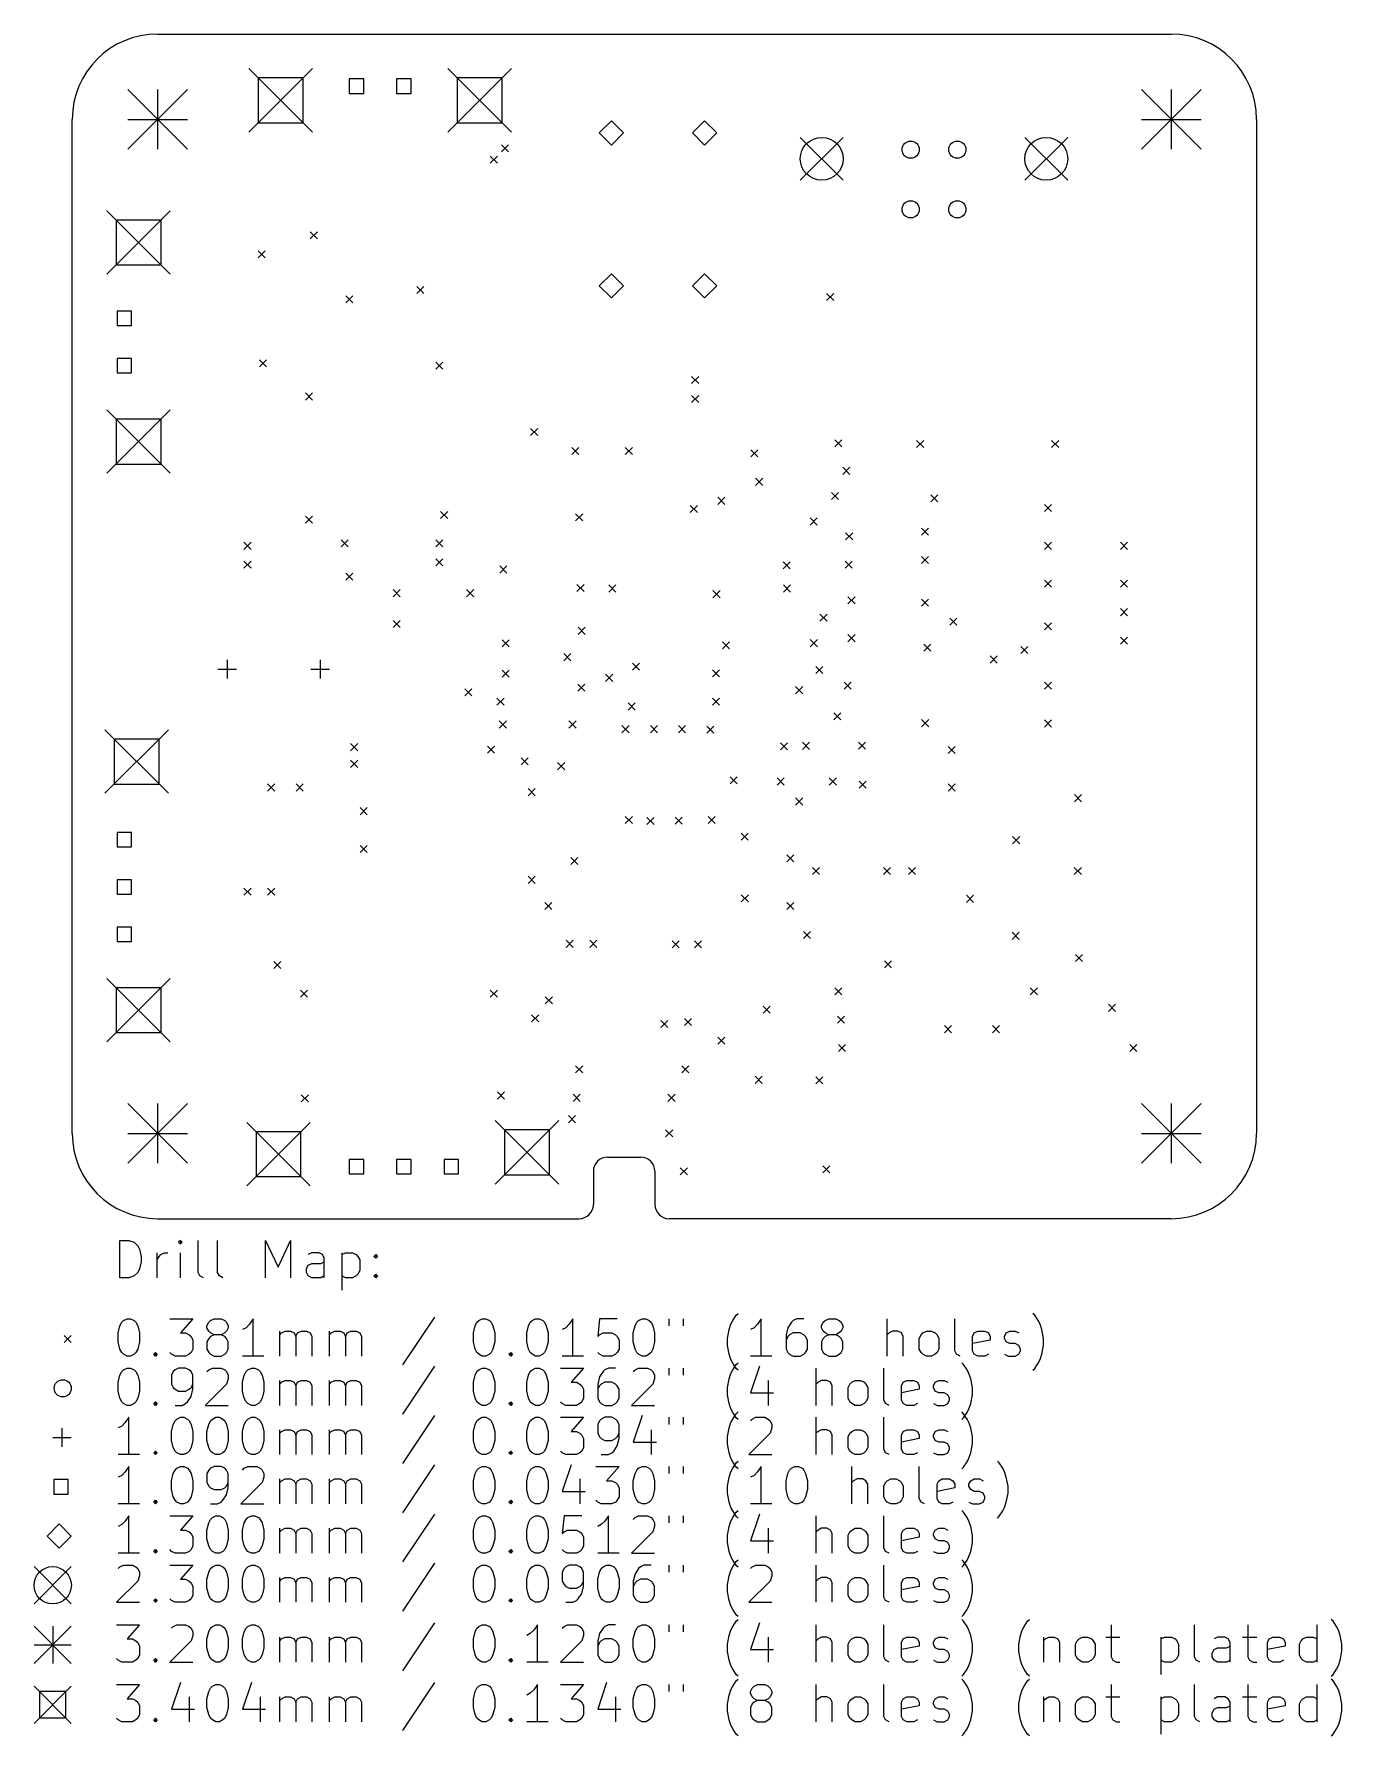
# Model space of a CAD drawing. Extents: x 4.97 to 7.73, y -6.37 to -2.78.
import ezdxf

# ---------------------------------------------------------------- set-up
doc = ezdxf.new("R2010")
doc.units = 0
doc.header["$MEASUREMENT"] = 0
doc.layers.add('BLACK', color=7, linetype='CONTINUOUS')

msp = doc.modelspace()

# ---------------------------------------------------------------- linework, layer by layer
at = {"layer": 'BLACK', "linetype": 'CONTINUOUS'}
for p, q in [((5.23, -2.78), (7.37, -2.78)), ((5.423, -2.853), (5.557, -2.987)), ((5.557, -2.853), (5.423, -2.987)), ((5.5374, -2.8726), (5.4426, -2.8726)), ((5.4426, -2.8726), (5.4426, -2.9674)), ((5.5374, -2.9674), (5.5374, -2.8726)), ((5.843, -2.853), (5.977, -2.987)), ((5.977, -2.853), (5.843, -2.987)), ((5.9574, -2.8726), (5.8626, -2.8726)), ((5.8626, -2.8726), (5.8626, -2.9674)), ((5.9574, -2.9674), (5.9574, -2.8726)), ((5.167, -2.897), (5.293, -3.023)), ((5.293, -2.897), (5.167, -3.023)), ((5.23, -2.897), (5.23, -3.023)), ((5.6652, -2.8748), (5.6348, -2.8748)), ((5.6348, -2.8748), (5.6348, -2.9052)), ((5.6348, -2.9052), (5.6652, -2.9052)), ((5.6652, -2.9052), (5.6652, -2.8748)), ((5.7652, -2.8748), (5.7348, -2.8748)), ((5.7348, -2.8748), (5.7348, -2.9052)), ((5.7348, -2.9052), (5.7652, -2.9052)), ((5.7652, -2.9052), (5.7652, -2.8748)), ((7.307, -2.897), (7.433, -3.023)), ((7.433, -2.897), (7.307, -3.023)), ((7.37, -2.897), (7.37, -3.023)), ((5.05, -5.1), (5.05, -2.96)), ((5.167, -2.96), (5.293, -2.96)), ((5.4426, -2.9674), (5.5374, -2.9674)), ((5.8626, -2.9674), (5.9574, -2.9674)), ((6.1881, -2.963), (6.1625, -2.9886)), ((6.2137, -2.9886), (6.1881, -2.963)), ((6.385, -2.963), (6.3594, -2.9886)), ((6.4106, -2.9886), (6.385, -2.963)), ((7.307, -2.96), (7.433, -2.96)), ((7.55, -2.96), (7.55, -5.1)), ((5.9561, -3.0139), (5.9711, -3.0289)), ((5.9711, -3.0139), (5.9561, -3.0289)), ((6.1625, -2.9886), (6.1881, -3.0142)), ((6.1881, -3.0142), (6.2137, -2.9886)), ((6.3594, -2.9886), (6.385, -3.0142)), ((6.385, -3.0142), (6.4106, -2.9886)), ((6.5869, -2.998), (6.6775, -3.0886)), ((6.6775, -2.998), (6.5869, -3.0886)), ((7.0609, -2.998), (7.1515, -3.0886)), ((7.1515, -2.998), (7.0609, -3.0886)), ((5.9325, -3.0375), (5.9475, -3.0525)), ((5.9475, -3.0375), (5.9325, -3.0525)), ((5.123, -3.153), (5.257, -3.287)), ((5.257, -3.153), (5.123, -3.287)), ((5.2374, -3.1726), (5.1426, -3.1726)), ((5.1426, -3.1726), (5.1426, -3.2674)), ((5.2374, -3.2674), (5.2374, -3.1726)), ((5.5525, -3.1975), (5.5675, -3.2125)), ((5.5675, -3.1975), (5.5525, -3.2125)), ((5.1426, -3.2674), (5.2374, -3.2674)), ((5.4425, -3.2375), (5.4575, -3.2525)), ((5.4575, -3.2375), (5.4425, -3.2525)), ((6.1881, -3.2858), (6.1625, -3.3114)), ((6.2137, -3.3114), (6.1881, -3.2858)), ((6.385, -3.2858), (6.3594, -3.3114)), ((6.4106, -3.3114), (6.385, -3.2858)), ((5.6275, -3.3325), (5.6425, -3.3475)), ((5.6425, -3.3325), (5.6275, -3.3475)), ((5.7775, -3.3125), (5.7925, -3.3275)), ((5.7925, -3.3125), (5.7775, -3.3275)), ((6.1625, -3.3114), (6.1881, -3.337)), ((6.1881, -3.337), (6.2137, -3.3114)), ((6.3594, -3.3114), (6.385, -3.337)), ((6.385, -3.337), (6.4106, -3.3114)), ((6.6425, -3.3275), (6.6575, -3.3425)), ((6.6575, -3.3275), (6.6425, -3.3425)), ((5.1752, -3.3648), (5.1448, -3.3648)), ((5.1448, -3.3648), (5.1448, -3.3952)), ((5.1752, -3.3952), (5.1752, -3.3648)), ((5.1448, -3.3952), (5.1752, -3.3952)), ((5.1752, -3.4648), (5.1448, -3.4648)), ((5.1448, -3.4648), (5.1448, -3.4952)), ((5.1752, -3.4952), (5.1752, -3.4648)), ((5.4453, -3.4675), (5.4603, -3.4825)), ((5.4603, -3.4675), (5.4453, -3.4825)), ((5.8175, -3.4725), (5.8325, -3.4875)), ((5.8325, -3.4725), (5.8175, -3.4875)), ((5.1448, -3.4952), (5.1752, -3.4952)), ((6.3575, -3.5025), (6.3725, -3.5175)), ((6.3725, -3.5025), (6.3575, -3.5175)), ((5.5425, -3.5375), (5.5575, -3.5525)), ((5.5575, -3.5375), (5.5425, -3.5525)), ((6.3575, -3.5425), (6.3725, -3.5575)), ((6.3725, -3.5425), (6.3575, -3.5575)), ((5.123, -3.573), (5.257, -3.707)), ((5.257, -3.573), (5.123, -3.707)), ((5.2374, -3.5926), (5.1426, -3.5926)), ((5.1426, -3.5926), (5.1426, -3.6874)), ((5.2374, -3.6874), (5.2374, -3.5926)), ((6.0175, -3.6125), (6.0325, -3.6275)), ((6.0325, -3.6125), (6.0175, -3.6275)), ((6.1045, -3.6525), (6.1195, -3.6675)), ((6.1195, -3.6525), (6.1045, -3.6675)), ((6.2175, -3.6525), (6.2325, -3.6675)), ((6.2325, -3.6525), (6.2175, -3.6675)), ((6.4825, -3.6575), (6.4975, -3.6725)), ((6.4975, -3.6575), (6.4825, -3.6725)), ((6.6598, -3.6363), (6.6748, -3.6513)), ((6.6748, -3.6363), (6.6598, -3.6513)), ((6.8325, -3.6375), (6.8475, -3.6525)), ((6.8475, -3.6375), (6.8325, -3.6525)), ((7.1175, -3.6375), (7.1325, -3.6525)), ((7.1325, -3.6375), (7.1175, -3.6525)), ((5.1426, -3.6874), (5.2374, -3.6874)), ((6.6766, -3.6943), (6.6916, -3.7093)), ((6.6916, -3.6943), (6.6766, -3.7093)), ((6.4925, -3.7175), (6.5075, -3.7325)), ((6.5075, -3.7175), (6.4925, -3.7325)), ((6.4125, -3.7575), (6.4275, -3.7725)), ((6.4275, -3.7575), (6.4125, -3.7725)), ((6.6525, -3.7475), (6.6675, -3.7625)), ((6.6675, -3.7475), (6.6525, -3.7625)), ((6.8625, -3.7525), (6.8775, -3.7675)), ((6.8775, -3.7525), (6.8625, -3.7675)), ((5.5425, -3.7975), (5.5575, -3.8125)), ((5.5575, -3.7975), (5.5425, -3.8125)), ((5.8275, -3.7875), (5.8425, -3.8025)), ((5.8425, -3.7875), (5.8275, -3.8025)), ((6.1125, -3.7925), (6.1275, -3.8075)), ((6.1275, -3.7925), (6.1125, -3.8075)), ((6.3546, -3.7746), (6.3696, -3.7896)), ((6.3696, -3.7746), (6.3546, -3.7896)), ((6.6075, -3.8013), (6.6225, -3.8163)), ((6.6225, -3.8013), (6.6075, -3.8163)), ((7.1025, -3.7725), (7.1175, -3.7875)), ((7.1175, -3.7725), (7.1025, -3.7875)), ((6.6825, -3.8325), (6.6975, -3.8475)), ((6.6975, -3.8325), (6.6825, -3.8475)), ((6.8425, -3.8225), (6.8575, -3.8375)), ((6.8575, -3.8225), (6.8425, -3.8375)), ((5.4125, -3.8525), (5.4275, -3.8675)), ((5.4275, -3.8525), (5.4125, -3.8675)), ((5.6175, -3.8475), (5.6325, -3.8625)), ((5.6325, -3.8475), (5.6175, -3.8625)), ((5.8175, -3.8475), (5.8325, -3.8625)), ((5.8325, -3.8475), (5.8175, -3.8625)), ((7.1025, -3.8525), (7.1175, -3.8675)), ((7.1175, -3.8525), (7.1025, -3.8675)), ((7.2625, -3.8525), (7.2775, -3.8675)), ((7.2775, -3.8525), (7.2625, -3.8675)), ((5.4125, -3.8925), (5.4275, -3.9075)), ((5.4275, -3.8925), (5.4125, -3.9075)), ((5.8175, -3.8875), (5.8325, -3.9025)), ((5.8325, -3.8875), (5.8175, -3.9025)), ((5.9525, -3.9025), (5.9675, -3.9175)), ((5.9675, -3.9025), (5.9525, -3.9175)), ((6.5505, -3.8935), (6.5655, -3.9085)), ((6.5655, -3.8935), (6.5505, -3.9085)), ((6.6813, -3.8925), (6.6963, -3.9075)), ((6.6963, -3.8925), (6.6813, -3.9075)), ((6.8425, -3.8825), (6.8575, -3.8975)), ((6.8575, -3.8825), (6.8425, -3.8975)), ((5.6275, -3.9175), (5.6425, -3.9325)), ((5.6425, -3.9175), (5.6275, -3.9325)), ((6.1155, -3.9415), (6.1305, -3.9565)), ((6.1305, -3.9415), (6.1155, -3.9565)), ((6.1825, -3.9425), (6.1975, -3.9575)), ((6.1975, -3.9425), (6.1825, -3.9575)), ((6.5515, -3.9425), (6.5665, -3.9575)), ((6.5665, -3.9425), (6.5515, -3.9575)), ((7.1025, -3.9325), (7.1175, -3.9475)), ((7.1175, -3.9325), (7.1025, -3.9475)), ((7.2625, -3.9325), (7.2775, -3.9475)), ((7.2775, -3.9325), (7.2625, -3.9475)), ((5.7275, -3.9525), (5.7425, -3.9675)), ((5.7425, -3.9525), (5.7275, -3.9675)), ((5.8825, -3.9525), (5.8975, -3.9675)), ((5.8975, -3.9525), (5.8825, -3.9675)), ((6.4025, -3.9545), (6.4175, -3.9695)), ((6.4175, -3.9545), (6.4025, -3.9695)), ((6.6875, -3.9675), (6.7025, -3.9825)), ((6.7025, -3.9675), (6.6875, -3.9825)), ((6.8425, -3.9725), (6.8575, -3.9875)), ((6.8575, -3.9725), (6.8425, -3.9875)), ((5.7275, -4.0175), (5.7425, -4.0325)), ((5.7425, -4.0175), (5.7275, -4.0325)), ((6.6283, -4.0043), (6.6433, -4.0193)), ((6.6433, -4.0043), (6.6283, -4.0193)), ((6.9025, -4.0125), (6.9175, -4.0275)), ((6.9175, -4.0125), (6.9025, -4.0275)), ((7.1025, -4.0225), (7.1175, -4.0375)), ((7.1175, -4.0225), (7.1025, -4.0375)), ((7.2625, -3.9925), (7.2775, -4.0075)), ((7.2775, -3.9925), (7.2625, -4.0075)), ((5.9575, -4.0585), (5.9725, -4.0735)), ((5.9725, -4.0585), (5.9575, -4.0735)), ((6.1181, -4.0319), (6.1331, -4.0469)), ((6.1331, -4.0319), (6.1181, -4.0469)), ((6.6079, -4.0579), (6.6229, -4.0729)), ((6.6229, -4.0579), (6.6079, -4.0729)), ((6.6875, -4.0475), (6.7025, -4.0625)), ((6.7025, -4.0475), (6.6875, -4.0625)), ((7.2625, -4.0525), (7.2775, -4.0675)), ((7.2775, -4.0525), (7.2625, -4.0675)), ((6.0875, -4.0875), (6.1025, -4.1025)), ((6.1025, -4.0875), (6.0875, -4.1025)), ((6.4225, -4.0625), (6.4375, -4.0775)), ((6.4375, -4.0625), (6.4225, -4.0775)), ((6.8475, -4.0675), (6.8625, -4.0825)), ((6.8625, -4.0675), (6.8475, -4.0825)), ((6.9875, -4.0925), (7.0025, -4.1075)), ((7.0025, -4.0925), (6.9875, -4.1075)), ((7.0525, -4.0725), (7.0675, -4.0875)), ((7.0675, -4.0725), (7.0525, -4.0875)), ((5.3571, -4.12), (5.3965, -4.12)), ((5.3768, -4.1003), (5.3768, -4.1397)), ((5.5539, -4.12), (5.5933, -4.12)), ((5.5736, -4.1003), (5.5736, -4.1397)), ((5.9575, -4.1225), (5.9725, -4.1375)), ((5.9725, -4.1225), (5.9575, -4.1375)), ((6.2325, -4.1075), (6.2475, -4.1225)), ((6.2475, -4.1075), (6.2325, -4.1225)), ((6.4015, -4.1215), (6.4165, -4.1365)), ((6.4165, -4.1215), (6.4015, -4.1365)), ((6.6196, -4.1146), (6.6346, -4.1296)), ((6.6346, -4.1146), (6.6196, -4.1296)), ((5.8785, -4.1615), (5.8935, -4.1765)), ((5.8935, -4.1615), (5.8785, -4.1765)), ((6.1173, -4.152), (6.1323, -4.167)), ((6.1323, -4.152), (6.1173, -4.167)), ((6.176, -4.131), (6.191, -4.146)), ((6.191, -4.131), (6.176, -4.146)), ((6.5771, -4.1571), (6.5921, -4.1721)), ((6.5921, -4.1571), (6.5771, -4.1721)), ((6.6795, -4.1475), (6.6945, -4.1625)), ((6.6945, -4.1475), (6.6795, -4.1625)), ((7.1025, -4.1475), (7.1175, -4.1625)), ((7.1175, -4.1475), (7.1025, -4.1625)), ((5.9465, -4.1815), (5.9615, -4.1965)), ((5.9615, -4.1815), (5.9465, -4.1965)), ((6.2235, -4.1915), (6.2385, -4.2065)), ((6.2385, -4.1915), (6.2235, -4.2065)), ((6.4015, -4.1815), (6.4165, -4.1965)), ((6.4165, -4.1815), (6.4015, -4.1965)), ((5.9515, -4.2295), (5.9665, -4.2445)), ((5.9665, -4.2295), (5.9515, -4.2445)), ((6.0985, -4.2295), (6.1135, -4.2445)), ((6.1135, -4.2295), (6.0985, -4.2445)), ((6.6575, -4.2125), (6.6725, -4.2275)), ((6.6725, -4.2125), (6.6575, -4.2275)), ((6.8429, -4.2267), (6.8579, -4.2417)), ((6.8579, -4.2267), (6.8429, -4.2417)), ((7.1025, -4.2275), (7.1175, -4.2425)), ((7.1175, -4.2275), (7.1025, -4.2425)), ((5.1191, -4.2483), (5.2531, -4.3823)), ((5.2531, -4.2483), (5.1191, -4.3823)), ((5.2334, -4.2679), (5.1387, -4.2679)), ((5.1387, -4.2679), (5.1387, -4.3627)), ((5.2334, -4.3627), (5.2334, -4.2679)), ((6.2105, -4.2395), (6.2255, -4.2545)), ((6.2255, -4.2395), (6.2105, -4.2545)), ((6.2705, -4.2395), (6.2855, -4.2545)), ((6.2855, -4.2395), (6.2705, -4.2545)), ((6.3295, -4.2395), (6.3445, -4.2545)), ((6.3445, -4.2395), (6.3295, -4.2545)), ((6.3895, -4.2405), (6.4045, -4.2555)), ((6.4045, -4.2405), (6.3895, -4.2555)), ((5.6375, -4.2775), (5.6525, -4.2925)), ((5.6525, -4.2775), (5.6375, -4.2925)), ((5.9263, -4.2825), (5.9413, -4.2975)), ((5.9413, -4.2825), (5.9263, -4.2975)), ((5.9975, -4.3075), (6.0125, -4.3225)), ((6.0125, -4.3075), (5.9975, -4.3225)), ((6.5451, -4.2756), (6.5601, -4.2906)), ((6.5601, -4.2756), (6.5451, -4.2906)), ((6.5913, -4.2747), (6.6063, -4.2897)), ((6.6063, -4.2747), (6.5913, -4.2897)), ((6.7095, -4.2745), (6.7245, -4.2895)), ((6.7245, -4.2745), (6.7095, -4.2895)), ((6.8988, -4.2834), (6.9138, -4.2984)), ((6.9138, -4.2834), (6.8988, -4.2984)), ((5.6375, -4.3125), (5.6525, -4.3275)), ((5.6525, -4.3125), (5.6375, -4.3275)), ((6.0745, -4.3175), (6.0895, -4.3325)), ((6.0895, -4.3175), (6.0745, -4.3325)), ((5.1387, -4.3627), (5.2334, -4.3627)), ((5.4625, -4.3625), (5.4775, -4.3775)), ((5.4775, -4.3625), (5.4625, -4.3775)), ((5.5225, -4.3625), (5.5375, -4.3775)), ((5.5375, -4.3625), (5.5225, -4.3775)), ((6.0125, -4.3725), (6.0275, -4.3875)), ((6.0275, -4.3725), (6.0125, -4.3875)), ((6.4387, -4.3475), (6.4537, -4.3625)), ((6.4537, -4.3475), (6.4387, -4.3625)), ((6.5378, -4.3498), (6.5528, -4.3648)), ((6.5528, -4.3498), (6.5378, -4.3648)), ((6.6481, -4.3499), (6.6631, -4.3649)), ((6.6631, -4.3499), (6.6481, -4.3649)), ((6.711, -4.3567), (6.726, -4.3717)), ((6.726, -4.3567), (6.711, -4.3717)), ((6.8988, -4.3625), (6.9138, -4.3775)), ((6.9138, -4.3625), (6.8988, -4.3775)), ((5.6575, -4.4125), (5.6725, -4.4275)), ((5.6725, -4.4125), (5.6575, -4.4275)), ((6.577, -4.392), (6.592, -4.407)), ((6.592, -4.392), (6.577, -4.407)), ((7.1657, -4.385), (7.1807, -4.4)), ((7.1807, -4.385), (7.1657, -4.4)), ((6.2175, -4.4313), (6.2325, -4.4463)), ((6.2325, -4.4313), (6.2175, -4.4463)), ((6.2631, -4.4334), (6.2781, -4.4484)), ((6.2781, -4.4334), (6.2631, -4.4484)), ((6.3225, -4.4325), (6.3375, -4.4475)), ((6.3375, -4.4325), (6.3225, -4.4475)), ((6.3925, -4.4313), (6.4075, -4.4463)), ((6.4075, -4.4313), (6.3925, -4.4463)), ((5.1752, -4.4648), (5.1448, -4.4648)), ((5.1448, -4.4648), (5.1448, -4.4952)), ((5.1752, -4.4952), (5.1752, -4.4648)), ((6.4618, -4.4665), (6.4768, -4.4815)), ((6.4768, -4.4665), (6.4618, -4.4815)), ((7.035, -4.4736), (7.05, -4.4886)), ((7.05, -4.4736), (7.035, -4.4886)), ((5.1448, -4.4952), (5.1752, -4.4952)), ((5.6575, -4.4925), (5.6725, -4.5075)), ((5.6725, -4.4925), (5.6575, -4.5075)), ((6.1025, -4.5175), (6.1175, -4.5325)), ((6.1175, -4.5175), (6.1025, -4.5325)), ((6.5582, -4.5122), (6.5732, -4.5272)), ((6.5732, -4.5122), (6.5582, -4.5272)), ((6.0125, -4.5575), (6.0275, -4.5725)), ((6.0275, -4.5575), (6.0125, -4.5725)), ((6.6125, -4.5387), (6.6275, -4.5537)), ((6.6275, -4.5387), (6.6125, -4.5537)), ((6.7625, -4.5387), (6.7775, -4.5537)), ((6.7775, -4.5387), (6.7625, -4.5537)), ((6.8151, -4.5387), (6.8301, -4.5537)), ((6.8301, -4.5387), (6.8151, -4.5537)), ((7.1653, -4.5386), (7.1803, -4.5536)), ((7.1803, -4.5386), (7.1653, -4.5536)), ((5.1752, -4.5648), (5.1448, -4.5648)), ((5.1448, -4.5648), (5.1448, -4.5952)), ((5.1448, -4.5952), (5.1752, -4.5952)), ((5.1752, -4.5952), (5.1752, -4.5648)), ((5.4125, -4.5825), (5.4275, -4.5975)), ((5.4275, -4.5825), (5.4125, -4.5975)), ((5.4625, -4.5825), (5.4775, -4.5975)), ((5.4775, -4.5825), (5.4625, -4.5975)), ((6.4622, -4.5965), (6.4772, -4.6115)), ((6.4772, -4.5965), (6.4622, -4.6115)), ((6.0475, -4.6125), (6.0625, -4.6275)), ((6.0625, -4.6125), (6.0475, -4.6275)), ((6.5582, -4.6124), (6.5732, -4.6274)), ((6.5732, -4.6124), (6.5582, -4.6274)), ((6.9375, -4.5975), (6.9525, -4.6125)), ((6.9525, -4.5975), (6.9375, -4.6125)), ((5.1752, -4.6648), (5.1448, -4.6648)), ((5.1448, -4.6648), (5.1448, -4.6952)), ((5.1752, -4.6952), (5.1752, -4.6648)), ((5.1448, -4.6952), (5.1752, -4.6952)), ((6.0925, -4.6925), (6.1075, -4.7075)), ((6.1075, -4.6925), (6.0925, -4.7075)), ((6.1425, -4.6925), (6.1575, -4.7075)), ((6.1575, -4.6925), (6.1425, -4.7075)), ((6.3161, -4.6936), (6.3311, -4.7086)), ((6.3311, -4.6936), (6.3161, -4.7086)), ((6.3635, -4.6935), (6.3785, -4.7085)), ((6.3785, -4.6935), (6.3635, -4.7085)), ((6.5937, -4.6736), (6.6087, -4.6886)), ((6.6087, -4.6736), (6.5937, -4.6886)), ((7.0342, -4.6756), (7.0492, -4.6906)), ((7.0492, -4.6756), (7.0342, -4.6906)), ((5.4752, -4.7369), (5.4902, -4.7519)), ((5.4902, -4.7369), (5.4752, -4.7519)), ((6.7645, -4.7355), (6.7795, -4.7505)), ((6.7795, -4.7355), (6.7645, -4.7505)), ((7.1675, -4.7225), (7.1825, -4.7375)), ((7.1825, -4.7225), (7.1675, -4.7375)), ((5.123, -4.773), (5.257, -4.907)), ((5.257, -4.773), (5.123, -4.907)), ((5.2374, -4.7926), (5.1426, -4.7926)), ((5.1426, -4.7926), (5.1426, -4.8874)), ((5.2374, -4.8874), (5.2374, -4.7926)), ((5.5315, -4.7975), (5.5465, -4.8125)), ((5.5465, -4.7975), (5.5315, -4.8125)), ((5.9325, -4.7975), (5.9475, -4.8125)), ((5.9475, -4.7975), (5.9325, -4.8125)), ((6.0485, -4.8115), (6.0635, -4.8265)), ((6.0635, -4.8115), (6.0485, -4.8265)), ((6.6595, -4.7925), (6.6745, -4.8075)), ((6.6745, -4.7925), (6.6595, -4.8075)), ((7.0725, -4.7925), (7.0875, -4.8075)), ((7.0875, -4.7925), (7.0725, -4.8075)), ((6.5085, -4.8315), (6.5235, -4.8465)), ((6.5235, -4.8315), (6.5085, -4.8465)), ((7.2375, -4.8275), (7.2525, -4.8425)), ((7.2525, -4.8275), (7.2375, -4.8425)), ((6.0197, -4.8495), (6.0347, -4.8645)), ((6.0347, -4.8495), (6.0197, -4.8645)), ((6.2925, -4.8615), (6.3075, -4.8765)), ((6.3075, -4.8615), (6.2925, -4.8765)), ((6.3425, -4.8575), (6.3575, -4.8725)), ((6.3575, -4.8575), (6.3425, -4.8725)), ((6.6655, -4.8525), (6.6805, -4.8675)), ((6.6805, -4.8525), (6.6655, -4.8675)), ((6.8911, -4.8725), (6.9061, -4.8875)), ((6.9061, -4.8725), (6.8911, -4.8875)), ((6.9925, -4.8725), (7.0075, -4.8875)), ((7.0075, -4.8725), (6.9925, -4.8875)), ((5.1426, -4.8874), (5.2374, -4.8874)), ((6.4125, -4.8967), (6.4275, -4.9117)), ((6.4275, -4.8967), (6.4125, -4.9117)), ((6.6675, -4.9125), (6.6825, -4.9275)), ((6.6825, -4.9125), (6.6675, -4.9275)), ((7.2825, -4.9125), (7.2975, -4.9275)), ((7.2975, -4.9125), (7.2825, -4.9275)), ((6.1125, -4.9575), (6.1275, -4.9725)), ((6.1275, -4.9575), (6.1125, -4.9725)), ((6.3365, -4.9575), (6.3515, -4.9725)), ((6.3515, -4.9575), (6.3365, -4.9725)), ((6.4915, -4.9795), (6.5065, -4.9945)), ((6.5065, -4.9795), (6.4915, -4.9945)), ((6.6195, -4.9805), (6.6345, -4.9955)), ((6.6345, -4.9805), (6.6195, -4.9955)), ((5.5335, -5.0185), (5.5485, -5.0335)), ((5.5485, -5.0185), (5.5335, -5.0335)), ((5.9475, -5.0125), (5.9625, -5.0275)), ((5.9625, -5.0125), (5.9475, -5.0275)), ((6.1075, -5.0175), (6.1225, -5.0325)), ((6.1225, -5.0175), (6.1075, -5.0325)), ((6.3075, -5.0175), (6.3225, -5.0325)), ((6.3225, -5.0175), (6.3075, -5.0325)), ((5.167, -5.037), (5.293, -5.163)), ((5.293, -5.037), (5.167, -5.163)), ((5.23, -5.037), (5.23, -5.163)), ((6.0975, -5.0625), (6.1125, -5.0775)), ((6.1125, -5.0625), (6.0975, -5.0775)), ((7.307, -5.037), (7.433, -5.163)), ((7.433, -5.037), (7.307, -5.163)), ((7.37, -5.037), (7.37, -5.163)), ((5.167, -5.1), (5.293, -5.1)), ((5.4183, -5.0769), (5.5523, -5.2109)), ((5.5523, -5.0769), (5.4183, -5.2109)), ((5.5327, -5.0966), (5.4379, -5.0966)), ((5.4379, -5.0966), (5.4379, -5.1913)), ((5.5327, -5.1913), (5.5327, -5.0966)), ((5.943, -5.073), (6.077, -5.207)), ((6.077, -5.073), (5.943, -5.207)), ((6.0574, -5.0926), (5.9626, -5.0926)), ((5.9626, -5.0926), (5.9626, -5.1874)), ((6.0574, -5.1874), (6.0574, -5.0926)), ((6.3025, -5.0925), (6.3175, -5.1075)), ((6.3175, -5.0925), (6.3025, -5.1075)), ((7.307, -5.1), (7.433, -5.1)), ((5.6652, -5.1548), (5.6348, -5.1548)), ((5.6348, -5.1548), (5.6348, -5.1852)), ((5.6652, -5.1852), (5.6652, -5.1548)), ((5.7652, -5.1548), (5.7348, -5.1548)), ((5.7348, -5.1548), (5.7348, -5.1852)), ((5.7652, -5.1852), (5.7652, -5.1548)), ((5.8652, -5.1548), (5.8348, -5.1548)), ((5.8348, -5.1548), (5.8348, -5.1852)), ((5.8652, -5.1852), (5.8652, -5.1548)), ((6.18, -5.15), (6.25, -5.15)), ((6.6345, -5.1685), (6.6495, -5.1835)), ((6.6495, -5.1685), (6.6345, -5.1835)), ((5.4379, -5.1913), (5.5327, -5.1913)), ((5.6348, -5.1852), (5.6652, -5.1852)), ((5.7348, -5.1852), (5.7652, -5.1852)), ((5.8348, -5.1852), (5.8652, -5.1852)), ((5.9626, -5.1874), (6.0574, -5.1874)), ((6.15, -5.18), (6.15, -5.25)), ((6.28, -5.18), (6.28, -5.25)), ((6.3335, -5.1725), (6.3485, -5.1875)), ((6.3485, -5.1725), (6.3335, -5.1875)), ((5.23, -5.28), (6.12, -5.28)), ((7.37, -5.28), (6.31, -5.28)), ((5.1507, -5.4046), (5.1507, -5.3259)), ((5.1507, -5.3259), (5.1694, -5.3259)), ((5.1694, -5.3259), (5.1807, -5.3296)), ((5.1807, -5.3296), (5.1882, -5.3371)), ((5.1882, -5.3371), (5.1919, -5.3446)), ((5.1919, -5.3446), (5.1957, -5.3596)), ((5.2782, -5.3259), (5.2744, -5.3296)), ((5.2744, -5.3296), (5.2782, -5.3334)), ((5.2819, -5.3296), (5.2782, -5.3259)), ((5.2782, -5.3259), (5.2782, -5.3334)), ((5.2782, -5.3334), (5.2819, -5.3296)), ((5.3157, -5.3934), (5.3157, -5.3259)), ((5.3569, -5.3934), (5.3569, -5.3259)), ((5.4582, -5.4046), (5.4582, -5.3259)), ((5.4582, -5.3259), (5.4844, -5.3821)), ((5.4844, -5.3821), (5.5107, -5.3259)), ((5.5107, -5.3259), (5.5107, -5.4046)), ((5.1919, -5.3859), (5.1882, -5.3934)), ((5.1957, -5.3709), (5.1919, -5.3859)), ((5.1957, -5.3596), (5.1957, -5.3709)), ((5.2294, -5.4046), (5.2294, -5.3521)), ((5.2294, -5.3671), (5.2332, -5.3596)), ((5.2332, -5.3596), (5.2369, -5.3559)), ((5.2369, -5.3559), (5.2444, -5.3521)), ((5.2444, -5.3521), (5.2519, -5.3521)), ((5.2782, -5.4046), (5.2782, -5.3521)), ((5.5444, -5.3859), (5.5481, -5.3784)), ((5.5444, -5.3934), (5.5444, -5.3859)), ((5.5556, -5.3521), (5.5481, -5.3559)), ((5.5481, -5.3784), (5.5556, -5.3746)), ((5.5706, -5.3521), (5.5556, -5.3521)), ((5.5556, -5.3746), (5.5744, -5.3746)), ((5.5781, -5.3559), (5.5706, -5.3521)), ((5.5744, -5.3746), (5.5819, -5.3709)), ((5.5819, -5.3634), (5.5781, -5.3559)), ((5.5819, -5.4046), (5.5819, -5.3634)), ((5.6194, -5.3521), (5.6194, -5.4308)), ((5.6194, -5.3559), (5.6269, -5.3521)), ((5.6269, -5.3521), (5.6419, -5.3521)), ((5.6419, -5.3521), (5.6494, -5.3559)), ((5.6494, -5.3559), (5.6531, -5.3596)), ((5.6531, -5.3596), (5.6569, -5.3671)), ((5.6569, -5.3671), (5.6569, -5.3896)), ((5.6869, -5.3596), (5.6906, -5.3559)), ((5.6906, -5.3634), (5.6869, -5.3596)), ((5.6906, -5.3559), (5.6944, -5.3596)), ((5.6906, -5.3559), (5.6906, -5.3634)), ((5.6944, -5.3596), (5.6906, -5.3634)), ((5.1694, -5.4046), (5.1507, -5.4046)), ((5.1807, -5.4009), (5.1694, -5.4046)), ((5.1882, -5.3934), (5.1807, -5.4009)), ((5.3194, -5.4009), (5.3157, -5.3934)), ((5.3269, -5.4046), (5.3194, -5.4009)), ((5.3607, -5.4009), (5.3569, -5.3934)), ((5.3682, -5.4046), (5.3607, -5.4009)), ((5.5481, -5.4009), (5.5444, -5.3934)), ((5.5556, -5.4046), (5.5481, -5.4009)), ((5.5744, -5.4046), (5.5556, -5.4046)), ((5.5819, -5.4009), (5.5744, -5.4046)), ((5.6269, -5.4046), (5.6194, -5.4009)), ((5.6419, -5.4046), (5.6269, -5.4046)), ((5.6494, -5.4009), (5.6419, -5.4046)), ((5.6531, -5.3971), (5.6494, -5.4009)), ((5.6569, -5.3896), (5.6531, -5.3971)), ((5.6869, -5.4009), (5.6906, -5.3971)), ((5.6906, -5.4046), (5.6869, -5.4009)), ((5.6906, -5.3971), (5.6944, -5.4009)), ((5.6906, -5.3971), (5.6906, -5.4046)), ((5.6944, -5.4009), (5.6906, -5.4046)), ((5.1544, -5.4987), (5.1582, -5.495)), ((5.1582, -5.495), (5.1657, -5.4912)), ((5.1657, -5.4912), (5.1732, -5.4912)), ((5.1732, -5.4912), (5.1807, -5.495)), ((5.1807, -5.495), (5.1844, -5.4987)), ((5.2557, -5.4912), (5.3044, -5.4912)), ((5.3044, -5.4912), (5.2782, -5.5212)), ((5.3382, -5.4987), (5.3419, -5.495)), ((5.3419, -5.495), (5.3494, -5.4912)), ((5.3494, -5.4912), (5.3644, -5.4912)), ((5.3644, -5.4912), (5.3719, -5.495)), ((5.3719, -5.495), (5.3757, -5.4987)), ((5.4319, -5.4912), (5.4244, -5.5025)), ((5.4319, -5.57), (5.4319, -5.4912)), ((5.8144, -5.4875), (5.7469, -5.5887)), ((5.9044, -5.4987), (5.9081, -5.495)), ((5.9081, -5.495), (5.9156, -5.4912)), ((5.9156, -5.4912), (5.9231, -5.4912)), ((5.9231, -5.4912), (5.9306, -5.495)), ((5.9306, -5.495), (5.9344, -5.4987)), ((6.0168, -5.4987), (6.0206, -5.495)), ((6.0206, -5.495), (6.0281, -5.4912)), ((6.0281, -5.4912), (6.0356, -5.4912)), ((6.0356, -5.4912), (6.0431, -5.495)), ((6.0431, -5.495), (6.0468, -5.4987)), ((6.1068, -5.4912), (6.0993, -5.5025)), ((6.1068, -5.57), (6.1068, -5.4912)), ((6.1631, -5.4912), (6.1593, -5.5287)), ((6.2006, -5.4912), (6.1631, -5.4912)), ((6.2418, -5.4987), (6.2456, -5.495)), ((6.2456, -5.495), (6.2531, -5.4912)), ((6.2531, -5.4912), (6.2606, -5.4912)), ((6.2606, -5.4912), (6.2681, -5.495)), ((6.2681, -5.495), (6.2718, -5.4987)), ((6.3093, -5.4912), (6.3093, -5.5062)), ((6.3393, -5.4912), (6.3393, -5.5062)), ((6.4405, -5.5025), (6.4443, -5.495)), ((6.4443, -5.495), (6.4518, -5.4837)), ((6.4518, -5.4837), (6.4555, -5.48)), ((6.5043, -5.4912), (6.4968, -5.5025)), ((6.5043, -5.57), (6.5043, -5.4912)), ((6.5718, -5.495), (6.568, -5.4987)), ((6.5793, -5.4912), (6.5718, -5.495)), ((6.5943, -5.4912), (6.5793, -5.4912)), ((6.6355, -5.4987), (6.6393, -5.495)), ((6.6393, -5.495), (6.6468, -5.4912)), ((6.6468, -5.4912), (6.6618, -5.4912)), ((6.6618, -5.4912), (6.6693, -5.495)), ((6.6693, -5.495), (6.673, -5.4987)), ((6.7705, -5.57), (6.7705, -5.4912)), ((6.913, -5.5587), (6.913, -5.4912)), ((7.0817, -5.4837), (7.078, -5.48)), ((7.0892, -5.495), (7.0817, -5.4837)), ((7.093, -5.5025), (7.0892, -5.495)), ((5.033, -5.5264), (5.048, -5.5414)), ((5.048, -5.5264), (5.033, -5.5414)), ((5.1469, -5.5212), (5.1507, -5.5062)), ((5.1469, -5.54), (5.1469, -5.5212)), ((5.1507, -5.5062), (5.1544, -5.4987)), ((5.1844, -5.4987), (5.1882, -5.5062)), ((5.1882, -5.5062), (5.1919, -5.5212)), ((5.1919, -5.5212), (5.1919, -5.54)), ((5.2782, -5.5212), (5.2894, -5.5212)), ((5.2894, -5.5212), (5.2969, -5.525)), ((5.2969, -5.525), (5.3007, -5.5287)), ((5.3007, -5.5287), (5.3044, -5.5362)), ((5.3344, -5.5062), (5.3382, -5.4987)), ((5.3344, -5.51), (5.3344, -5.5062)), ((5.3382, -5.5175), (5.3344, -5.51)), ((5.3419, -5.5212), (5.3382, -5.5175)), ((5.3419, -5.5287), (5.3382, -5.5325)), ((5.3494, -5.525), (5.3419, -5.5212)), ((5.3494, -5.525), (5.3419, -5.5287)), ((5.3644, -5.525), (5.3494, -5.525)), ((5.3719, -5.5212), (5.3644, -5.525)), ((5.3719, -5.5287), (5.3644, -5.525)), ((5.3757, -5.5175), (5.3719, -5.5212)), ((5.3757, -5.5325), (5.3719, -5.5287)), ((5.3757, -5.4987), (5.3794, -5.5062)), ((5.3794, -5.51), (5.3757, -5.5175)), ((5.3794, -5.5062), (5.3794, -5.51)), ((5.4169, -5.51), (5.4094, -5.5137)), ((5.4244, -5.5025), (5.4169, -5.51)), ((5.4882, -5.57), (5.4882, -5.5175)), ((5.4882, -5.525), (5.4919, -5.5212)), ((5.4919, -5.5212), (5.4994, -5.5175)), ((5.4994, -5.5175), (5.5107, -5.5175)), ((5.5107, -5.5175), (5.5182, -5.5212)), ((5.5182, -5.5212), (5.5219, -5.5287)), ((5.5219, -5.5287), (5.5257, -5.5212)), ((5.5219, -5.5287), (5.5219, -5.57)), ((5.5257, -5.5212), (5.5332, -5.5175)), ((5.5332, -5.5175), (5.5444, -5.5175)), ((5.5444, -5.5175), (5.5519, -5.5212)), ((5.5519, -5.5212), (5.5556, -5.5287)), ((5.5556, -5.5287), (5.5556, -5.57)), ((5.5931, -5.57), (5.5931, -5.5175)), ((5.5931, -5.525), (5.5969, -5.5212)), ((5.5969, -5.5212), (5.6044, -5.5175)), ((5.6044, -5.5175), (5.6156, -5.5175)), ((5.6156, -5.5175), (5.6231, -5.5212)), ((5.6231, -5.5212), (5.6269, -5.5287)), ((5.6269, -5.5287), (5.6306, -5.5212)), ((5.6269, -5.5287), (5.6269, -5.57)), ((5.6306, -5.5212), (5.6381, -5.5175)), ((5.6381, -5.5175), (5.6494, -5.5175)), ((5.6494, -5.5175), (5.6569, -5.5212)), ((5.6569, -5.5212), (5.6606, -5.5287)), ((5.6606, -5.5287), (5.6606, -5.57)), ((5.8969, -5.5212), (5.9006, -5.5062)), ((5.8969, -5.54), (5.8969, -5.5212)), ((5.9006, -5.5062), (5.9044, -5.4987)), ((5.9344, -5.4987), (5.9381, -5.5062)), ((5.9381, -5.5062), (5.9419, -5.5212)), ((5.9419, -5.5212), (5.9419, -5.54)), ((6.0093, -5.5212), (6.0131, -5.5062)), ((6.0093, -5.54), (6.0093, -5.5212)), ((6.0131, -5.5062), (6.0168, -5.4987)), ((6.0468, -5.4987), (6.0506, -5.5062)), ((6.0506, -5.5062), (6.0543, -5.5212)), ((6.0543, -5.5212), (6.0543, -5.54)), ((6.0918, -5.51), (6.0843, -5.5137)), ((6.0993, -5.5025), (6.0918, -5.51)), ((6.1593, -5.5287), (6.1631, -5.525)), ((6.1631, -5.525), (6.1706, -5.5212)), ((6.1706, -5.5212), (6.1893, -5.5212)), ((6.1893, -5.5212), (6.1968, -5.525)), ((6.1968, -5.525), (6.2006, -5.5287)), ((6.2006, -5.5287), (6.2043, -5.5362)), ((6.2343, -5.5212), (6.2381, -5.5062)), ((6.2343, -5.54), (6.2343, -5.5212)), ((6.2381, -5.5062), (6.2418, -5.4987)), ((6.2718, -5.4987), (6.2756, -5.5062)), ((6.2756, -5.5062), (6.2793, -5.5212)), ((6.2793, -5.5212), (6.2793, -5.54)), ((6.433, -5.5325), (6.4368, -5.5137)), ((6.4368, -5.5137), (6.4405, -5.5025)), ((6.4893, -5.51), (6.4818, -5.5137)), ((6.4968, -5.5025), (6.4893, -5.51)), ((6.5605, -5.51), (6.5568, -5.525)), ((6.5568, -5.525), (6.5568, -5.555)), ((6.5605, -5.5287), (6.5568, -5.5362)), ((6.568, -5.4987), (6.5605, -5.51)), ((6.5643, -5.525), (6.5605, -5.5287)), ((6.5718, -5.5212), (6.5643, -5.525)), ((6.5868, -5.5212), (6.5718, -5.5212)), ((6.5943, -5.525), (6.5868, -5.5212)), ((6.598, -5.5287), (6.5943, -5.525)), ((6.6018, -5.5362), (6.598, -5.5287)), ((6.6318, -5.5062), (6.6355, -5.4987)), ((6.6318, -5.51), (6.6318, -5.5062)), ((6.6355, -5.5175), (6.6318, -5.51)), ((6.6393, -5.5212), (6.6355, -5.5175)), ((6.6393, -5.5287), (6.6355, -5.5325)), ((6.6468, -5.525), (6.6393, -5.5212)), ((6.6468, -5.525), (6.6393, -5.5287)), ((6.6618, -5.525), (6.6468, -5.525)), ((6.6693, -5.5212), (6.6618, -5.525)), ((6.6693, -5.5287), (6.6618, -5.525)), ((6.673, -5.5175), (6.6693, -5.5212)), ((6.673, -5.5325), (6.6693, -5.5287)), ((6.673, -5.4987), (6.6768, -5.5062)), ((6.6768, -5.51), (6.673, -5.5175)), ((6.6768, -5.5062), (6.6768, -5.51)), ((6.7742, -5.5212), (6.7705, -5.525)), ((6.7817, -5.5175), (6.7742, -5.5212)), ((6.793, -5.5175), (6.7817, -5.5175)), ((6.8005, -5.5212), (6.793, -5.5175)), ((6.8042, -5.5287), (6.8005, -5.5212)), ((6.8042, -5.57), (6.8042, -5.5287)), ((6.838, -5.5325), (6.8417, -5.525)), ((6.8417, -5.525), (6.8455, -5.5212)), ((6.8455, -5.5212), (6.853, -5.5175)), ((6.853, -5.5175), (6.8642, -5.5175)), ((6.8642, -5.5175), (6.8717, -5.5212)), ((6.8717, -5.5212), (6.8755, -5.525)), ((6.8755, -5.525), (6.8792, -5.5325)), ((6.9505, -5.5287), (6.9542, -5.5212)), ((6.9505, -5.5587), (6.9505, -5.5287)), ((6.9542, -5.5212), (6.9617, -5.5175)), ((6.9617, -5.5175), (6.9767, -5.5175)), ((6.9767, -5.5175), (6.9842, -5.5212)), ((6.9842, -5.5212), (6.988, -5.5287)), ((6.988, -5.5287), (6.988, -5.5362)), ((7.018, -5.5287), (7.0217, -5.5212)), ((7.018, -5.5325), (7.018, -5.5287)), ((7.0217, -5.5212), (7.0292, -5.5175)), ((7.0292, -5.5175), (7.0405, -5.5175)), ((7.0405, -5.5175), (7.048, -5.5212)), ((7.0967, -5.5137), (7.093, -5.5025)), ((7.1005, -5.5325), (7.0967, -5.5137)), ((5.1507, -5.555), (5.1469, -5.54)), ((5.1544, -5.5625), (5.1507, -5.555)), ((5.1582, -5.5662), (5.1544, -5.5625)), ((5.1657, -5.57), (5.1582, -5.5662)), ((5.1807, -5.5662), (5.1732, -5.57)), ((5.1844, -5.5625), (5.1807, -5.5662)), ((5.1882, -5.555), (5.1844, -5.5625)), ((5.1919, -5.54), (5.1882, -5.555)), ((5.2219, -5.5662), (5.2257, -5.5625)), ((5.2257, -5.57), (5.2219, -5.5662)), ((5.2257, -5.5625), (5.2294, -5.5662)), ((5.2257, -5.5625), (5.2257, -5.57)), ((5.2294, -5.5662), (5.2257, -5.57)), ((5.2594, -5.5662), (5.2557, -5.5625)), ((5.2669, -5.57), (5.2594, -5.5662)), ((5.2969, -5.5662), (5.2894, -5.57)), ((5.3007, -5.5625), (5.2969, -5.5662)), ((5.3044, -5.555), (5.3007, -5.5625)), ((5.3044, -5.5362), (5.3044, -5.555)), ((5.3382, -5.5325), (5.3344, -5.54)), ((5.3344, -5.54), (5.3344, -5.555)), ((5.3344, -5.555), (5.3382, -5.5625)), ((5.3382, -5.5625), (5.3419, -5.5662)), ((5.3419, -5.5662), (5.3494, -5.57)), ((5.3644, -5.57), (5.3719, -5.5662)), ((5.3719, -5.5662), (5.3757, -5.5625)), ((5.3794, -5.54), (5.3757, -5.5325)), ((5.3757, -5.5625), (5.3794, -5.555)), ((5.3794, -5.555), (5.3794, -5.54)), ((5.9006, -5.555), (5.8969, -5.54)), ((5.9044, -5.5625), (5.9006, -5.555)), ((5.9081, -5.5662), (5.9044, -5.5625)), ((5.9156, -5.57), (5.9081, -5.5662)), ((5.9306, -5.5662), (5.9231, -5.57)), ((5.9344, -5.5625), (5.9306, -5.5662)), ((5.9381, -5.555), (5.9344, -5.5625)), ((5.9419, -5.54), (5.9381, -5.555)), ((5.9718, -5.5662), (5.9756, -5.5625)), ((5.9756, -5.57), (5.9718, -5.5662)), ((5.9756, -5.5625), (5.9793, -5.5662)), ((5.9756, -5.5625), (5.9756, -5.57)), ((5.9793, -5.5662), (5.9756, -5.57)), ((6.0131, -5.555), (6.0093, -5.54)), ((6.0168, -5.5625), (6.0131, -5.555)), ((6.0206, -5.5662), (6.0168, -5.5625)), ((6.0281, -5.57), (6.0206, -5.5662)), ((6.0431, -5.5662), (6.0356, -5.57)), ((6.0468, -5.5625), (6.0431, -5.5662)), ((6.0506, -5.555), (6.0468, -5.5625)), ((6.0543, -5.54), (6.0506, -5.555)), ((6.1631, -5.5662), (6.1593, -5.5625)), ((6.1706, -5.57), (6.1631, -5.5662)), ((6.1968, -5.5662), (6.1893, -5.57)), ((6.2006, -5.5625), (6.1968, -5.5662)), ((6.2043, -5.555), (6.2006, -5.5625)), ((6.2043, -5.5362), (6.2043, -5.555)), ((6.2381, -5.555), (6.2343, -5.54)), ((6.2418, -5.5625), (6.2381, -5.555)), ((6.2456, -5.5662), (6.2418, -5.5625)), ((6.2531, -5.57), (6.2456, -5.5662)), ((6.2681, -5.5662), (6.2606, -5.57)), ((6.2718, -5.5625), (6.2681, -5.5662)), ((6.2756, -5.555), (6.2718, -5.5625)), ((6.2793, -5.54), (6.2756, -5.555)), ((6.433, -5.5475), (6.433, -5.5325)), ((6.4368, -5.5662), (6.433, -5.5475)), ((6.4405, -5.5775), (6.4368, -5.5662)), ((6.5568, -5.555), (6.5605, -5.5625)), ((6.5605, -5.5625), (6.5643, -5.5662)), ((6.5643, -5.5662), (6.5718, -5.57)), ((6.5868, -5.57), (6.5943, -5.5662)), ((6.5943, -5.5662), (6.598, -5.5625)), ((6.598, -5.5625), (6.6018, -5.555)), ((6.6018, -5.555), (6.6018, -5.5362)), ((6.6355, -5.5325), (6.6318, -5.54)), ((6.6318, -5.54), (6.6318, -5.555)), ((6.6318, -5.555), (6.6355, -5.5625)), ((6.6355, -5.5625), (6.6393, -5.5662)), ((6.6393, -5.5662), (6.6468, -5.57)), ((6.6618, -5.57), (6.6693, -5.5662)), ((6.6693, -5.5662), (6.673, -5.5625)), ((6.6768, -5.54), (6.673, -5.5325)), ((6.673, -5.5625), (6.6768, -5.555)), ((6.6768, -5.555), (6.6768, -5.54)), ((6.838, -5.555), (6.838, -5.5325)), ((6.8417, -5.5625), (6.838, -5.555)), ((6.8455, -5.5662), (6.8417, -5.5625)), ((6.853, -5.57), (6.8455, -5.5662)), ((6.8717, -5.5662), (6.8642, -5.57)), ((6.8755, -5.5625), (6.8717, -5.5662)), ((6.8792, -5.555), (6.8755, -5.5625)), ((6.8792, -5.5325), (6.8792, -5.555)), ((6.9167, -5.5662), (6.913, -5.5587)), ((6.9242, -5.57), (6.9167, -5.5662)), ((6.988, -5.5362), (6.9505, -5.5437)), ((6.9542, -5.5662), (6.9505, -5.5587)), ((6.9617, -5.57), (6.9542, -5.5662)), ((6.9842, -5.5662), (6.9767, -5.57)), ((7.0217, -5.54), (7.018, -5.5325)), ((7.018, -5.5662), (7.0255, -5.57)), ((7.0292, -5.5437), (7.0217, -5.54)), ((7.0405, -5.5437), (7.0292, -5.5437)), ((7.048, -5.5475), (7.0405, -5.5437)), ((7.0405, -5.57), (7.048, -5.5662)), ((7.0517, -5.555), (7.048, -5.5475)), ((7.048, -5.5662), (7.0517, -5.5587)), ((7.0517, -5.5587), (7.0517, -5.555)), ((7.093, -5.5775), (7.0967, -5.5662)), ((7.0967, -5.5662), (7.1005, -5.5475)), ((7.1005, -5.5475), (7.1005, -5.5325)), ((5.1507, -5.6101), (5.1544, -5.6027)), ((5.1544, -5.6027), (5.1582, -5.5989)), ((5.1582, -5.5989), (5.1657, -5.5952)), ((5.1732, -5.57), (5.1657, -5.57)), ((5.1657, -5.5952), (5.1732, -5.5952)), ((5.1732, -5.5952), (5.1807, -5.5989)), ((5.1807, -5.5989), (5.1844, -5.6027)), ((5.1844, -5.6027), (5.1882, -5.6101)), ((5.2632, -5.6027), (5.2594, -5.6101)), ((5.2669, -5.5989), (5.2632, -5.6027)), ((5.2894, -5.57), (5.2669, -5.57)), ((5.2744, -5.5952), (5.2669, -5.5989)), ((5.2894, -5.5952), (5.2744, -5.5952)), ((5.2969, -5.5989), (5.2894, -5.5952)), ((5.3007, -5.6027), (5.2969, -5.5989)), ((5.3044, -5.6101), (5.3007, -5.6027)), ((5.3344, -5.6027), (5.3382, -5.5989)), ((5.3382, -5.5989), (5.3457, -5.5952)), ((5.3457, -5.5952), (5.3644, -5.5952)), ((5.3494, -5.57), (5.3644, -5.57)), ((5.3644, -5.5952), (5.3719, -5.5989)), ((5.3719, -5.5989), (5.3757, -5.6027)), ((5.3757, -5.6027), (5.3794, -5.6101)), ((5.4544, -5.57), (5.4094, -5.57)), ((5.4132, -5.6101), (5.4169, -5.6027)), ((5.4169, -5.6027), (5.4207, -5.5989)), ((5.4207, -5.5989), (5.4282, -5.5952)), ((5.4282, -5.5952), (5.4357, -5.5952)), ((5.4357, -5.5952), (5.4432, -5.5989)), ((5.4432, -5.5989), (5.4469, -5.6027)), ((5.4469, -5.6027), (5.4507, -5.6101)), ((5.8144, -5.5914), (5.7469, -5.6926)), ((5.9006, -5.6101), (5.9044, -5.6027)), ((5.9044, -5.6027), (5.9081, -5.5989)), ((5.9081, -5.5989), (5.9156, -5.5952)), ((5.9231, -5.57), (5.9156, -5.57)), ((5.9156, -5.5952), (5.9231, -5.5952)), ((5.9231, -5.5952), (5.9306, -5.5989)), ((5.9306, -5.5989), (5.9344, -5.6027)), ((5.9344, -5.6027), (5.9381, -5.6101)), ((6.0131, -5.6101), (6.0168, -5.6027)), ((6.0168, -5.6027), (6.0206, -5.5989)), ((6.0206, -5.5989), (6.0281, -5.5952)), ((6.0356, -5.57), (6.0281, -5.57)), ((6.0281, -5.5952), (6.0356, -5.5952)), ((6.0356, -5.5952), (6.0431, -5.5989)), ((6.0431, -5.5989), (6.0468, -5.6027)), ((6.0468, -5.6027), (6.0506, -5.6101)), ((6.0806, -5.5952), (6.1293, -5.5952)), ((6.1293, -5.57), (6.0843, -5.57)), ((6.1293, -5.5952), (6.1031, -5.6251)), ((6.1706, -5.6027), (6.1631, -5.6139)), ((6.1893, -5.57), (6.1706, -5.57)), ((6.1743, -5.5989), (6.1706, -5.6027)), ((6.1818, -5.5952), (6.1743, -5.5989)), ((6.1968, -5.5952), (6.1818, -5.5952)), ((6.2343, -5.6027), (6.2381, -5.5989)), ((6.2381, -5.5989), (6.2456, -5.5952)), ((6.2456, -5.5952), (6.2643, -5.5952)), ((6.2606, -5.57), (6.2531, -5.57)), ((6.2643, -5.5952), (6.2718, -5.5989)), ((6.2718, -5.5989), (6.2756, -5.6027)), ((6.2756, -5.6027), (6.2793, -5.6101)), ((6.3093, -5.5952), (6.3093, -5.6101)), ((6.3393, -5.5952), (6.3393, -5.6101)), ((6.4443, -5.585), (6.4405, -5.5775)), ((6.4405, -5.6064), (6.4443, -5.5989)), ((6.4518, -5.5962), (6.4443, -5.585)), ((6.4443, -5.5989), (6.4518, -5.5877)), ((6.4518, -5.5877), (6.4555, -5.5839)), ((6.4555, -5.6), (6.4518, -5.5962)), ((6.5268, -5.57), (6.4818, -5.57)), ((6.5005, -5.5914), (6.4818, -5.6476)), ((6.5718, -5.57), (6.5868, -5.57)), ((6.6205, -5.6739), (6.6205, -5.5952)), ((6.6468, -5.57), (6.6618, -5.57)), ((6.763, -5.6626), (6.763, -5.5952)), ((6.8642, -5.57), (6.853, -5.57)), ((6.9317, -5.5877), (6.928, -5.5839)), ((6.9392, -5.5989), (6.9317, -5.5877)), ((6.943, -5.6064), (6.9392, -5.5989)), ((6.9767, -5.57), (6.9617, -5.57)), ((7.0255, -5.57), (7.0405, -5.57)), ((7.078, -5.6), (7.0817, -5.5962)), ((7.0817, -5.5962), (7.0892, -5.585)), ((7.0892, -5.585), (7.093, -5.5775)), ((5.1469, -5.6251), (5.1507, -5.6101)), ((5.1469, -5.6439), (5.1469, -5.6251)), ((5.1882, -5.6101), (5.1919, -5.6251)), ((5.1919, -5.6251), (5.1919, -5.6439)), ((5.2594, -5.6101), (5.2594, -5.6289)), ((5.2594, -5.6289), (5.2632, -5.6364)), ((5.2632, -5.6364), (5.2669, -5.6401)), ((5.2969, -5.6401), (5.3007, -5.6364)), ((5.3007, -5.6364), (5.3044, -5.6289)), ((5.3044, -5.6401), (5.3044, -5.6101)), ((5.3757, -5.6289), (5.3307, -5.6739)), ((5.3794, -5.6176), (5.3757, -5.6289)), ((5.3794, -5.6101), (5.3794, -5.6176)), ((5.4094, -5.6251), (5.4132, -5.6101)), ((5.4094, -5.6439), (5.4094, -5.6251)), ((5.4507, -5.6101), (5.4544, -5.6251)), ((5.4544, -5.6251), (5.4544, -5.6439)), ((5.4882, -5.6739), (5.4882, -5.6214)), ((5.4882, -5.6289), (5.4919, -5.6251)), ((5.4919, -5.6251), (5.4994, -5.6214)), ((5.4994, -5.6214), (5.5107, -5.6214)), ((5.5107, -5.6214), (5.5182, -5.6251)), ((5.5182, -5.6251), (5.5219, -5.6326)), ((5.5219, -5.6326), (5.5257, -5.6251)), ((5.5219, -5.6326), (5.5219, -5.6739)), ((5.5257, -5.6251), (5.5332, -5.6214)), ((5.5332, -5.6214), (5.5444, -5.6214)), ((5.5444, -5.6214), (5.5519, -5.6251)), ((5.5519, -5.6251), (5.5556, -5.6326)), ((5.5556, -5.6326), (5.5556, -5.6739)), ((5.5931, -5.6739), (5.5931, -5.6214)), ((5.5931, -5.6289), (5.5969, -5.6251)), ((5.5969, -5.6251), (5.6044, -5.6214)), ((5.6044, -5.6214), (5.6156, -5.6214)), ((5.6156, -5.6214), (5.6231, -5.6251)), ((5.6231, -5.6251), (5.6269, -5.6326)), ((5.6269, -5.6326), (5.6306, -5.6251)), ((5.6269, -5.6326), (5.6269, -5.6739)), ((5.6306, -5.6251), (5.6381, -5.6214)), ((5.6381, -5.6214), (5.6494, -5.6214)), ((5.6494, -5.6214), (5.6569, -5.6251)), ((5.6569, -5.6251), (5.6606, -5.6326)), ((5.6606, -5.6326), (5.6606, -5.6739)), ((5.8969, -5.6251), (5.9006, -5.6101)), ((5.8969, -5.6439), (5.8969, -5.6251)), ((5.9381, -5.6101), (5.9419, -5.6251)), ((5.9419, -5.6251), (5.9419, -5.6439)), ((6.0093, -5.6251), (6.0131, -5.6101)), ((6.0093, -5.6439), (6.0093, -5.6251)), ((6.0506, -5.6101), (6.0543, -5.6251)), ((6.0543, -5.6251), (6.0543, -5.6439)), ((6.1031, -5.6251), (6.1143, -5.6251)), ((6.1143, -5.6251), (6.1218, -5.6289)), ((6.1218, -5.6289), (6.1256, -5.6326)), ((6.1256, -5.6326), (6.1293, -5.6401)), ((6.1631, -5.6139), (6.1593, -5.6289)), ((6.1593, -5.6289), (6.1593, -5.6589)), ((6.1631, -5.6326), (6.1593, -5.6401)), ((6.1668, -5.6289), (6.1631, -5.6326)), ((6.1743, -5.6251), (6.1668, -5.6289)), ((6.1893, -5.6251), (6.1743, -5.6251)), ((6.1968, -5.6289), (6.1893, -5.6251)), ((6.2006, -5.6326), (6.1968, -5.6289)), ((6.2043, -5.6401), (6.2006, -5.6326)), ((6.2756, -5.6289), (6.2306, -5.6739)), ((6.2793, -5.6176), (6.2756, -5.6289)), ((6.2793, -5.6101), (6.2793, -5.6176)), ((6.433, -5.6364), (6.4368, -5.6176)), ((6.433, -5.6514), (6.433, -5.6364)), ((6.4368, -5.6176), (6.4405, -5.6064)), ((6.5193, -5.6214), (6.5193, -5.6739)), ((6.6243, -5.6251), (6.6205, -5.6289)), ((6.6318, -5.6214), (6.6243, -5.6251)), ((6.643, -5.6214), (6.6318, -5.6214)), ((6.6505, -5.6251), (6.643, -5.6214)), ((6.6543, -5.6326), (6.6505, -5.6251)), ((6.6543, -5.6739), (6.6543, -5.6326)), ((6.688, -5.6364), (6.6918, -5.6289)), ((6.688, -5.6589), (6.688, -5.6364)), ((6.6918, -5.6289), (6.6955, -5.6251)), ((6.6955, -5.6251), (6.703, -5.6214)), ((6.703, -5.6214), (6.7143, -5.6214)), ((6.7143, -5.6214), (6.7218, -5.6251)), ((6.7218, -5.6251), (6.7255, -5.6289)), ((6.7255, -5.6289), (6.7293, -5.6364)), ((6.7293, -5.6364), (6.7293, -5.6589)), ((6.8005, -5.6326), (6.8042, -5.6251)), ((6.8005, -5.6626), (6.8005, -5.6326)), ((6.8042, -5.6251), (6.8117, -5.6214)), ((6.8117, -5.6214), (6.8267, -5.6214)), ((6.8267, -5.6214), (6.8342, -5.6251)), ((6.8342, -5.6251), (6.838, -5.6326)), ((6.838, -5.6326), (6.838, -5.6401)), ((6.868, -5.6326), (6.8717, -5.6251)), ((6.868, -5.6364), (6.868, -5.6326)), ((6.8717, -5.6439), (6.868, -5.6364)), ((6.8717, -5.6251), (6.8792, -5.6214)), ((6.8792, -5.6214), (6.8905, -5.6214)), ((6.8905, -5.6214), (6.898, -5.6251)), ((6.9467, -5.6176), (6.943, -5.6064)), ((6.9505, -5.6364), (6.9467, -5.6176)), ((6.9505, -5.6514), (6.9505, -5.6364)), ((5.1507, -5.6589), (5.1469, -5.6439)), ((5.1544, -5.6664), (5.1507, -5.6589)), ((5.1582, -5.6701), (5.1544, -5.6664)), ((5.1657, -5.6739), (5.1582, -5.6701)), ((5.1732, -5.6739), (5.1657, -5.6739)), ((5.1807, -5.6701), (5.1732, -5.6739)), ((5.1844, -5.6664), (5.1807, -5.6701)), ((5.1882, -5.6589), (5.1844, -5.6664)), ((5.1919, -5.6439), (5.1882, -5.6589)), ((5.2219, -5.6701), (5.2257, -5.6664)), ((5.2257, -5.6739), (5.2219, -5.6701)), ((5.2257, -5.6664), (5.2294, -5.6701)), ((5.2257, -5.6664), (5.2257, -5.6739)), ((5.2294, -5.6701), (5.2257, -5.6739)), ((5.2669, -5.6401), (5.2744, -5.6439)), ((5.2669, -5.6739), (5.2819, -5.6739)), ((5.2744, -5.6439), (5.2894, -5.6439)), ((5.2819, -5.6739), (5.2894, -5.6701)), ((5.2894, -5.6439), (5.2969, -5.6401)), ((5.2894, -5.6701), (5.2932, -5.6664)), ((5.2932, -5.6664), (5.3007, -5.6551)), ((5.3007, -5.6551), (5.3044, -5.6401)), ((5.3307, -5.6739), (5.3794, -5.6739)), ((5.4132, -5.6589), (5.4094, -5.6439)), ((5.4169, -5.6664), (5.4132, -5.6589)), ((5.4207, -5.6701), (5.4169, -5.6664)), ((5.4282, -5.6739), (5.4207, -5.6701)), ((5.4357, -5.6739), (5.4282, -5.6739)), ((5.4432, -5.6701), (5.4357, -5.6739)), ((5.4469, -5.6664), (5.4432, -5.6701)), ((5.4507, -5.6589), (5.4469, -5.6664)), ((5.4544, -5.6439), (5.4507, -5.6589)), ((5.9006, -5.6589), (5.8969, -5.6439)), ((5.9044, -5.6664), (5.9006, -5.6589)), ((5.9081, -5.6701), (5.9044, -5.6664)), ((5.9156, -5.6739), (5.9081, -5.6701)), ((5.9231, -5.6739), (5.9156, -5.6739)), ((5.9306, -5.6701), (5.9231, -5.6739)), ((5.9344, -5.6664), (5.9306, -5.6701)), ((5.9381, -5.6589), (5.9344, -5.6664)), ((5.9419, -5.6439), (5.9381, -5.6589)), ((5.9718, -5.6701), (5.9756, -5.6664)), ((5.9756, -5.6739), (5.9718, -5.6701)), ((5.9756, -5.6664), (5.9793, -5.6701)), ((5.9756, -5.6664), (5.9756, -5.6739)), ((5.9793, -5.6701), (5.9756, -5.6739)), ((6.0131, -5.6589), (6.0093, -5.6439)), ((6.0168, -5.6664), (6.0131, -5.6589)), ((6.0206, -5.6701), (6.0168, -5.6664)), ((6.0281, -5.6739), (6.0206, -5.6701)), ((6.0356, -5.6739), (6.0281, -5.6739)), ((6.0431, -5.6701), (6.0356, -5.6739)), ((6.0468, -5.6664), (6.0431, -5.6701)), ((6.0506, -5.6589), (6.0468, -5.6664)), ((6.0543, -5.6439), (6.0506, -5.6589)), ((6.0843, -5.6701), (6.0806, -5.6664)), ((6.0918, -5.6739), (6.0843, -5.6701)), ((6.1143, -5.6739), (6.0918, -5.6739)), ((6.1218, -5.6701), (6.1143, -5.6739)), ((6.1256, -5.6664), (6.1218, -5.6701)), ((6.1293, -5.6589), (6.1256, -5.6664)), ((6.1293, -5.6401), (6.1293, -5.6589)), ((6.1593, -5.6589), (6.1631, -5.6664)), ((6.1631, -5.6664), (6.1668, -5.6701)), ((6.1668, -5.6701), (6.1743, -5.6739)), ((6.1743, -5.6739), (6.1893, -5.6739)), ((6.1893, -5.6739), (6.1968, -5.6701)), ((6.1968, -5.6701), (6.2006, -5.6664)), ((6.2006, -5.6664), (6.2043, -5.6589)), ((6.2043, -5.6589), (6.2043, -5.6401)), ((6.2306, -5.6739), (6.2793, -5.6739)), ((6.4368, -5.6701), (6.433, -5.6514)), ((6.4405, -5.6814), (6.4368, -5.6701)), ((6.4818, -5.6476), (6.5305, -5.6476)), ((6.6918, -5.6664), (6.688, -5.6589)), ((6.6955, -5.6701), (6.6918, -5.6664)), ((6.703, -5.6739), (6.6955, -5.6701)), ((6.7143, -5.6739), (6.703, -5.6739)), ((6.7218, -5.6701), (6.7143, -5.6739)), ((6.7255, -5.6664), (6.7218, -5.6701)), ((6.7293, -5.6589), (6.7255, -5.6664)), ((6.7667, -5.6701), (6.763, -5.6626)), ((6.7742, -5.6739), (6.7667, -5.6701)), ((6.838, -5.6401), (6.8005, -5.6476)), ((6.8042, -5.6701), (6.8005, -5.6626)), ((6.8117, -5.6739), (6.8042, -5.6701)), ((6.8267, -5.6739), (6.8117, -5.6739)), ((6.8342, -5.6701), (6.8267, -5.6739)), ((6.868, -5.6701), (6.8755, -5.6739)), ((6.8792, -5.6476), (6.8717, -5.6439)), ((6.8755, -5.6739), (6.8905, -5.6739)), ((6.8905, -5.6476), (6.8792, -5.6476)), ((6.898, -5.6514), (6.8905, -5.6476)), ((6.8905, -5.6739), (6.898, -5.6701)), ((6.9017, -5.6589), (6.898, -5.6514)), ((6.898, -5.6701), (6.9017, -5.6626)), ((6.9017, -5.6626), (6.9017, -5.6589)), ((6.943, -5.6814), (6.9467, -5.6701)), ((6.9467, -5.6701), (6.9505, -5.6514)), ((5.1619, -5.7103), (5.1544, -5.7178)), ((5.1694, -5.6991), (5.1619, -5.7103)), ((5.1694, -5.7778), (5.1694, -5.6991)), ((5.2632, -5.7141), (5.2669, -5.7066)), ((5.2669, -5.7066), (5.2707, -5.7028)), ((5.2707, -5.7028), (5.2782, -5.6991)), ((5.2782, -5.6991), (5.2857, -5.6991)), ((5.2857, -5.6991), (5.2932, -5.7028)), ((5.2932, -5.7028), (5.2969, -5.7066)), ((5.2969, -5.7066), (5.3007, -5.7141)), ((5.3382, -5.7141), (5.3419, -5.7066)), ((5.3419, -5.7066), (5.3457, -5.7028)), ((5.3457, -5.7028), (5.3532, -5.6991)), ((5.3532, -5.6991), (5.3607, -5.6991)), ((5.3607, -5.6991), (5.3682, -5.7028)), ((5.3682, -5.7028), (5.3719, -5.7066)), ((5.3719, -5.7066), (5.3757, -5.7141)), ((5.4132, -5.7141), (5.4169, -5.7066)), ((5.4169, -5.7066), (5.4207, -5.7028)), ((5.4207, -5.7028), (5.4282, -5.6991)), ((5.4282, -5.6991), (5.4357, -5.6991)), ((5.4357, -5.6991), (5.4432, -5.7028)), ((5.4432, -5.7028), (5.4469, -5.7066)), ((5.4469, -5.7066), (5.4507, -5.7141)), ((5.8144, -5.6953), (5.7469, -5.7966)), ((5.9006, -5.7141), (5.9044, -5.7066)), ((5.9044, -5.7066), (5.9081, -5.7028)), ((5.9081, -5.7028), (5.9156, -5.6991)), ((5.9156, -5.6991), (5.9231, -5.6991)), ((5.9231, -5.6991), (5.9306, -5.7028)), ((5.9306, -5.7028), (5.9344, -5.7066)), ((5.9344, -5.7066), (5.9381, -5.7141)), ((6.0131, -5.7141), (6.0168, -5.7066)), ((6.0168, -5.7066), (6.0206, -5.7028)), ((6.0206, -5.7028), (6.0281, -5.6991)), ((6.0281, -5.6991), (6.0356, -5.6991)), ((6.0356, -5.6991), (6.0431, -5.7028)), ((6.0431, -5.7028), (6.0468, -5.7066)), ((6.0468, -5.7066), (6.0506, -5.7141)), ((6.0806, -5.6991), (6.1293, -5.6991)), ((6.1293, -5.6991), (6.1031, -5.7291)), ((6.1631, -5.7066), (6.1593, -5.7141)), ((6.1668, -5.7028), (6.1631, -5.7066)), ((6.1743, -5.6991), (6.1668, -5.7028)), ((6.1893, -5.6991), (6.1743, -5.6991)), ((6.1968, -5.7028), (6.1893, -5.6991)), ((6.2006, -5.7066), (6.1968, -5.7028)), ((6.2043, -5.7141), (6.2006, -5.7066)), ((6.2531, -5.6953), (6.2343, -5.7516)), ((6.3093, -5.6991), (6.3093, -5.7141)), ((6.3393, -5.6991), (6.3393, -5.7141)), ((6.4368, -5.7216), (6.4405, -5.7103)), ((6.4443, -5.6889), (6.4405, -5.6814)), ((6.4405, -5.7103), (6.4443, -5.7028)), ((6.4518, -5.7001), (6.4443, -5.6889)), ((6.4443, -5.7028), (6.4518, -5.6916)), ((6.4518, -5.6916), (6.4555, -5.6878)), ((6.4555, -5.7039), (6.4518, -5.7001)), ((6.4818, -5.7066), (6.4855, -5.7028)), ((6.4855, -5.7028), (6.493, -5.6991)), ((6.493, -5.6991), (6.5118, -5.6991)), ((6.5118, -5.6991), (6.5193, -5.7028)), ((6.5193, -5.7028), (6.523, -5.7066)), ((6.523, -5.7066), (6.5268, -5.7141)), ((6.6205, -5.7778), (6.6205, -5.6991)), ((6.763, -5.7666), (6.763, -5.6991)), ((6.9317, -5.6916), (6.928, -5.6878)), ((6.928, -5.7039), (6.9317, -5.7001)), ((6.9317, -5.7001), (6.9392, -5.6889)), ((6.9392, -5.7028), (6.9317, -5.6916)), ((6.9392, -5.6889), (6.943, -5.6814)), ((6.943, -5.7103), (6.9392, -5.7028)), ((6.9467, -5.7216), (6.943, -5.7103)), ((5.0087, -5.7418), (5.048, -5.7418)), ((5.0283, -5.7221), (5.0283, -5.7615)), ((5.1544, -5.7178), (5.1469, -5.7216)), ((5.2594, -5.7291), (5.2632, -5.7141)), ((5.2594, -5.7478), (5.2594, -5.7291)), ((5.3007, -5.7141), (5.3044, -5.7291)), ((5.3044, -5.7291), (5.3044, -5.7478)), ((5.3344, -5.7291), (5.3382, -5.7141)), ((5.3344, -5.7478), (5.3344, -5.7291)), ((5.3757, -5.7141), (5.3794, -5.7291)), ((5.3794, -5.7291), (5.3794, -5.7478)), ((5.4094, -5.7291), (5.4132, -5.7141)), ((5.4094, -5.7478), (5.4094, -5.7291)), ((5.4507, -5.7141), (5.4544, -5.7291)), ((5.4544, -5.7291), (5.4544, -5.7478)), ((5.4882, -5.7778), (5.4882, -5.7253)), ((5.4882, -5.7328), (5.4919, -5.7291)), ((5.4919, -5.7291), (5.4994, -5.7253)), ((5.4994, -5.7253), (5.5107, -5.7253)), ((5.5107, -5.7253), (5.5182, -5.7291)), ((5.5182, -5.7291), (5.5219, -5.7366)), ((5.5219, -5.7366), (5.5257, -5.7291)), ((5.5219, -5.7366), (5.5219, -5.7778)), ((5.5257, -5.7291), (5.5332, -5.7253)), ((5.5332, -5.7253), (5.5444, -5.7253)), ((5.5444, -5.7253), (5.5519, -5.7291)), ((5.5519, -5.7291), (5.5556, -5.7366)), ((5.5556, -5.7366), (5.5556, -5.7778)), ((5.5931, -5.7778), (5.5931, -5.7253)), ((5.5931, -5.7328), (5.5969, -5.7291)), ((5.5969, -5.7291), (5.6044, -5.7253)), ((5.6044, -5.7253), (5.6156, -5.7253)), ((5.6156, -5.7253), (5.6231, -5.7291)), ((5.6231, -5.7291), (5.6269, -5.7366)), ((5.6269, -5.7366), (5.6306, -5.7291)), ((5.6269, -5.7366), (5.6269, -5.7778)), ((5.6306, -5.7291), (5.6381, -5.7253)), ((5.6381, -5.7253), (5.6494, -5.7253)), ((5.6494, -5.7253), (5.6569, -5.7291)), ((5.6569, -5.7291), (5.6606, -5.7366)), ((5.6606, -5.7366), (5.6606, -5.7778)), ((5.8969, -5.7291), (5.9006, -5.7141)), ((5.8969, -5.7478), (5.8969, -5.7291)), ((5.9381, -5.7141), (5.9419, -5.7291)), ((5.9419, -5.7291), (5.9419, -5.7478)), ((6.0093, -5.7291), (6.0131, -5.7141)), ((6.0093, -5.7478), (6.0093, -5.7291)), ((6.0506, -5.7141), (6.0543, -5.7291)), ((6.0543, -5.7291), (6.0543, -5.7478)), ((6.1031, -5.7291), (6.1143, -5.7291)), ((6.1143, -5.7291), (6.1218, -5.7328)), ((6.1218, -5.7328), (6.1256, -5.7366)), ((6.1256, -5.7366), (6.1293, -5.7441)), ((6.1293, -5.7441), (6.1293, -5.7628)), ((6.1593, -5.7141), (6.1593, -5.7328)), ((6.1593, -5.7328), (6.1631, -5.7403)), ((6.1631, -5.7403), (6.1668, -5.7441)), ((6.1668, -5.7441), (6.1743, -5.7478)), ((6.1893, -5.7478), (6.1968, -5.7441)), ((6.1968, -5.7441), (6.2006, -5.7403)), ((6.2006, -5.7403), (6.2043, -5.7328)), ((6.2006, -5.7591), (6.2043, -5.7441)), ((6.2043, -5.7441), (6.2043, -5.7141)), ((6.2718, -5.7253), (6.2718, -5.7778)), ((6.433, -5.7403), (6.4368, -5.7216)), ((6.433, -5.7553), (6.433, -5.7403)), ((6.523, -5.7328), (6.478, -5.7778)), ((6.5268, -5.7216), (6.523, -5.7328)), ((6.5268, -5.7141), (6.5268, -5.7216)), ((6.6243, -5.7291), (6.6205, -5.7328)), ((6.6318, -5.7253), (6.6243, -5.7291)), ((6.643, -5.7253), (6.6318, -5.7253)), ((6.6505, -5.7291), (6.643, -5.7253)), ((6.6543, -5.7366), (6.6505, -5.7291)), ((6.6543, -5.7778), (6.6543, -5.7366)), ((6.688, -5.7403), (6.6918, -5.7328)), ((6.688, -5.7628), (6.688, -5.7403)), ((6.6918, -5.7328), (6.6955, -5.7291)), ((6.6955, -5.7291), (6.703, -5.7253)), ((6.703, -5.7253), (6.7143, -5.7253)), ((6.7143, -5.7253), (6.7218, -5.7291)), ((6.7218, -5.7291), (6.7255, -5.7328)), ((6.7255, -5.7328), (6.7293, -5.7403)), ((6.7293, -5.7403), (6.7293, -5.7628)), ((6.8005, -5.7366), (6.8042, -5.7291)), ((6.8005, -5.7666), (6.8005, -5.7366)), ((6.838, -5.7441), (6.8005, -5.7516)), ((6.8042, -5.7291), (6.8117, -5.7253)), ((6.8117, -5.7253), (6.8267, -5.7253)), ((6.8267, -5.7253), (6.8342, -5.7291)), ((6.8342, -5.7291), (6.838, -5.7366)), ((6.838, -5.7366), (6.838, -5.7441)), ((6.868, -5.7366), (6.8717, -5.7291)), ((6.868, -5.7403), (6.868, -5.7366)), ((6.8717, -5.7478), (6.868, -5.7403)), ((6.8717, -5.7291), (6.8792, -5.7253)), ((6.8792, -5.7253), (6.8905, -5.7253)), ((6.8905, -5.7253), (6.898, -5.7291)), ((6.9505, -5.7403), (6.9467, -5.7216)), ((6.9505, -5.7553), (6.9505, -5.7403)), ((5.1919, -5.7778), (5.1469, -5.7778)), ((5.2219, -5.7741), (5.2257, -5.7703)), ((5.2257, -5.7778), (5.2219, -5.7741)), ((5.2257, -5.7703), (5.2294, -5.7741)), ((5.2257, -5.7703), (5.2257, -5.7778)), ((5.2294, -5.7741), (5.2257, -5.7778)), ((5.2632, -5.7628), (5.2594, -5.7478)), ((5.2669, -5.7703), (5.2632, -5.7628)), ((5.2707, -5.7741), (5.2669, -5.7703)), ((5.2782, -5.7778), (5.2707, -5.7741)), ((5.2857, -5.7778), (5.2782, -5.7778)), ((5.2932, -5.7741), (5.2857, -5.7778)), ((5.2969, -5.7703), (5.2932, -5.7741)), ((5.3007, -5.7628), (5.2969, -5.7703)), ((5.3044, -5.7478), (5.3007, -5.7628)), ((5.3382, -5.7628), (5.3344, -5.7478)), ((5.3419, -5.7703), (5.3382, -5.7628)), ((5.3457, -5.7741), (5.3419, -5.7703)), ((5.3532, -5.7778), (5.3457, -5.7741)), ((5.3607, -5.7778), (5.3532, -5.7778)), ((5.3682, -5.7741), (5.3607, -5.7778)), ((5.3719, -5.7703), (5.3682, -5.7741)), ((5.3757, -5.7628), (5.3719, -5.7703)), ((5.3794, -5.7478), (5.3757, -5.7628)), ((5.4132, -5.7628), (5.4094, -5.7478)), ((5.4169, -5.7703), (5.4132, -5.7628)), ((5.4207, -5.7741), (5.4169, -5.7703)), ((5.4282, -5.7778), (5.4207, -5.7741)), ((5.4357, -5.7778), (5.4282, -5.7778)), ((5.4432, -5.7741), (5.4357, -5.7778)), ((5.4469, -5.7703), (5.4432, -5.7741)), ((5.4507, -5.7628), (5.4469, -5.7703)), ((5.4544, -5.7478), (5.4507, -5.7628)), ((5.9006, -5.7628), (5.8969, -5.7478)), ((5.9044, -5.7703), (5.9006, -5.7628)), ((5.9081, -5.7741), (5.9044, -5.7703)), ((5.9156, -5.7778), (5.9081, -5.7741)), ((5.9231, -5.7778), (5.9156, -5.7778)), ((5.9306, -5.7741), (5.9231, -5.7778)), ((5.9344, -5.7703), (5.9306, -5.7741)), ((5.9381, -5.7628), (5.9344, -5.7703)), ((5.9419, -5.7478), (5.9381, -5.7628)), ((5.9718, -5.7741), (5.9756, -5.7703)), ((5.9756, -5.7778), (5.9718, -5.7741)), ((5.9756, -5.7703), (5.9793, -5.7741)), ((5.9756, -5.7703), (5.9756, -5.7778)), ((5.9793, -5.7741), (5.9756, -5.7778)), ((6.0131, -5.7628), (6.0093, -5.7478)), ((6.0168, -5.7703), (6.0131, -5.7628)), ((6.0206, -5.7741), (6.0168, -5.7703)), ((6.0281, -5.7778), (6.0206, -5.7741)), ((6.0356, -5.7778), (6.0281, -5.7778)), ((6.0431, -5.7741), (6.0356, -5.7778)), ((6.0468, -5.7703), (6.0431, -5.7741)), ((6.0506, -5.7628), (6.0468, -5.7703)), ((6.0543, -5.7478), (6.0506, -5.7628)), ((6.0843, -5.7741), (6.0806, -5.7703)), ((6.0918, -5.7778), (6.0843, -5.7741)), ((6.1143, -5.7778), (6.0918, -5.7778)), ((6.1218, -5.7741), (6.1143, -5.7778)), ((6.1256, -5.7703), (6.1218, -5.7741)), ((6.1293, -5.7628), (6.1256, -5.7703)), ((6.1668, -5.7778), (6.1818, -5.7778)), ((6.1743, -5.7478), (6.1893, -5.7478)), ((6.1818, -5.7778), (6.1893, -5.7741)), ((6.1893, -5.7741), (6.1931, -5.7703)), ((6.1931, -5.7703), (6.2006, -5.7591)), ((6.2343, -5.7516), (6.2831, -5.7516)), ((6.4368, -5.7741), (6.433, -5.7553)), ((6.4405, -5.7853), (6.4368, -5.7741)), ((6.478, -5.7778), (6.5268, -5.7778)), ((6.6918, -5.7703), (6.688, -5.7628)), ((6.6955, -5.7741), (6.6918, -5.7703)), ((6.703, -5.7778), (6.6955, -5.7741)), ((6.7143, -5.7778), (6.703, -5.7778)), ((6.7218, -5.7741), (6.7143, -5.7778)), ((6.7255, -5.7703), (6.7218, -5.7741)), ((6.7293, -5.7628), (6.7255, -5.7703)), ((6.7667, -5.7741), (6.763, -5.7666)), ((6.7742, -5.7778), (6.7667, -5.7741)), ((6.8042, -5.7741), (6.8005, -5.7666)), ((6.8117, -5.7778), (6.8042, -5.7741)), ((6.8267, -5.7778), (6.8117, -5.7778)), ((6.8342, -5.7741), (6.8267, -5.7778)), ((6.868, -5.7741), (6.8755, -5.7778)), ((6.8792, -5.7516), (6.8717, -5.7478)), ((6.8755, -5.7778), (6.8905, -5.7778)), ((6.8905, -5.7516), (6.8792, -5.7516)), ((6.898, -5.7553), (6.8905, -5.7516)), ((6.8905, -5.7778), (6.898, -5.7741)), ((6.9017, -5.7628), (6.898, -5.7553)), ((6.898, -5.7741), (6.9017, -5.7666)), ((6.9017, -5.7666), (6.9017, -5.7628)), ((6.943, -5.7853), (6.9467, -5.7741)), ((6.9467, -5.7741), (6.9505, -5.7553)), ((5.1619, -5.8143), (5.1544, -5.8218)), ((5.1694, -5.803), (5.1619, -5.8143)), ((5.1694, -5.8818), (5.1694, -5.803)), ((5.2594, -5.833), (5.2632, -5.818)), ((5.2632, -5.818), (5.2669, -5.8105)), ((5.2669, -5.8105), (5.2707, -5.8068)), ((5.2707, -5.8068), (5.2782, -5.803)), ((5.2782, -5.803), (5.2857, -5.803)), ((5.2857, -5.803), (5.2932, -5.8068)), ((5.2932, -5.8068), (5.2969, -5.8105)), ((5.2969, -5.8105), (5.3007, -5.818)), ((5.3007, -5.818), (5.3044, -5.833)), ((5.3382, -5.8105), (5.3344, -5.818)), ((5.3344, -5.818), (5.3344, -5.8368)), ((5.3419, -5.8068), (5.3382, -5.8105)), ((5.3494, -5.803), (5.3419, -5.8068)), ((5.3644, -5.803), (5.3494, -5.803)), ((5.3719, -5.8068), (5.3644, -5.803)), ((5.3757, -5.8105), (5.3719, -5.8068)), ((5.3794, -5.818), (5.3757, -5.8105)), ((5.3794, -5.848), (5.3794, -5.818)), ((5.4094, -5.8105), (5.4132, -5.8068)), ((5.4132, -5.8068), (5.4207, -5.803)), ((5.4207, -5.803), (5.4394, -5.803)), ((5.4394, -5.803), (5.4469, -5.8068)), ((5.4469, -5.8068), (5.4507, -5.8105)), ((5.4507, -5.8105), (5.4544, -5.818)), ((5.4544, -5.818), (5.4544, -5.8255)), ((5.8144, -5.7993), (5.7469, -5.9005)), ((5.8969, -5.833), (5.9006, -5.818)), ((5.9006, -5.818), (5.9044, -5.8105)), ((5.9044, -5.8105), (5.9081, -5.8068)), ((5.9081, -5.8068), (5.9156, -5.803)), ((5.9156, -5.803), (5.9231, -5.803)), ((5.9231, -5.803), (5.9306, -5.8068)), ((5.9306, -5.8068), (5.9344, -5.8105)), ((5.9344, -5.8105), (5.9381, -5.818)), ((5.9381, -5.818), (5.9419, -5.833)), ((6.0093, -5.833), (6.0131, -5.818)), ((6.0131, -5.818), (6.0168, -5.8105)), ((6.0168, -5.8105), (6.0206, -5.8068)), ((6.0206, -5.8068), (6.0281, -5.803)), ((6.0281, -5.803), (6.0356, -5.803)), ((6.0356, -5.803), (6.0431, -5.8068)), ((6.0431, -5.8068), (6.0468, -5.8105)), ((6.0468, -5.8105), (6.0506, -5.818)), ((6.0506, -5.818), (6.0543, -5.833)), ((6.1031, -5.7993), (6.0843, -5.8555)), ((6.1556, -5.803), (6.2043, -5.803)), ((6.2043, -5.803), (6.1781, -5.833)), ((6.2343, -5.833), (6.2381, -5.818)), ((6.2381, -5.818), (6.2418, -5.8105)), ((6.2418, -5.8105), (6.2456, -5.8068)), ((6.2456, -5.8068), (6.2531, -5.803)), ((6.2531, -5.803), (6.2606, -5.803)), ((6.2606, -5.803), (6.2681, -5.8068)), ((6.2681, -5.8068), (6.2718, -5.8105)), ((6.2718, -5.8105), (6.2756, -5.818)), ((6.2756, -5.818), (6.2793, -5.833)), ((6.3093, -5.803), (6.3093, -5.818)), ((6.3393, -5.803), (6.3393, -5.818)), ((6.4368, -5.8255), (6.4405, -5.8143)), ((6.4443, -5.7928), (6.4405, -5.7853)), ((6.4405, -5.8143), (6.4443, -5.8068)), ((6.4518, -5.8041), (6.4443, -5.7928)), ((6.4443, -5.8068), (6.4518, -5.7955)), ((6.4518, -5.7955), (6.4555, -5.7918)), ((6.4555, -5.8078), (6.4518, -5.8041)), ((6.4968, -5.8143), (6.4893, -5.8218)), ((6.5043, -5.803), (6.4968, -5.8143)), ((6.5043, -5.8818), (6.5043, -5.803)), ((6.5568, -5.833), (6.5605, -5.818)), ((6.5605, -5.818), (6.5643, -5.8105)), ((6.5643, -5.8105), (6.568, -5.8068)), ((6.568, -5.8068), (6.5755, -5.803)), ((6.5755, -5.803), (6.583, -5.803)), ((6.583, -5.803), (6.5905, -5.8068)), ((6.5905, -5.8068), (6.5943, -5.8105)), ((6.5943, -5.8105), (6.598, -5.818)), ((6.598, -5.818), (6.6018, -5.833)), ((6.6955, -5.8818), (6.6955, -5.803)), ((6.838, -5.8705), (6.838, -5.803)), ((6.928, -5.8078), (6.9317, -5.8041)), ((6.9317, -5.8041), (6.9392, -5.7928)), ((6.9392, -5.7928), (6.943, -5.7853)), ((7.0067, -5.7955), (7.003, -5.7918)), ((7.0142, -5.8068), (7.0067, -5.7955)), ((7.018, -5.8143), (7.0142, -5.8068)), ((7.0217, -5.8255), (7.018, -5.8143)), ((5.0417, -5.8305), (5.0113, -5.8305)), ((5.0113, -5.8305), (5.0113, -5.861)), ((5.0417, -5.861), (5.0417, -5.8305)), ((5.1544, -5.8218), (5.1469, -5.8255)), ((5.2594, -5.8518), (5.2594, -5.833)), ((5.2632, -5.8668), (5.2594, -5.8518)), ((5.3044, -5.8518), (5.3007, -5.8668)), ((5.3044, -5.833), (5.3044, -5.8518)), ((5.3344, -5.8368), (5.3382, -5.8443)), ((5.3382, -5.8443), (5.3419, -5.848)), ((5.3419, -5.848), (5.3494, -5.8518)), ((5.3494, -5.8518), (5.3644, -5.8518)), ((5.3644, -5.8518), (5.3719, -5.848)), ((5.3719, -5.848), (5.3757, -5.8443)), ((5.3757, -5.8443), (5.3794, -5.8368)), ((5.3757, -5.863), (5.3794, -5.848)), ((5.4507, -5.8368), (5.4057, -5.8818)), ((5.4544, -5.8255), (5.4507, -5.8368)), ((5.4882, -5.8818), (5.4882, -5.8293)), ((5.4882, -5.8368), (5.4919, -5.833)), ((5.4919, -5.833), (5.4994, -5.8293)), ((5.4994, -5.8293), (5.5107, -5.8293)), ((5.5107, -5.8293), (5.5182, -5.833)), ((5.5182, -5.833), (5.5219, -5.8405)), ((5.5219, -5.8405), (5.5257, -5.833)), ((5.5219, -5.8405), (5.5219, -5.8818)), ((5.5257, -5.833), (5.5332, -5.8293)), ((5.5332, -5.8293), (5.5444, -5.8293)), ((5.5444, -5.8293), (5.5519, -5.833)), ((5.5519, -5.833), (5.5556, -5.8405)), ((5.5556, -5.8405), (5.5556, -5.8818)), ((5.5931, -5.8818), (5.5931, -5.8293)), ((5.5931, -5.8368), (5.5969, -5.833)), ((5.5969, -5.833), (5.6044, -5.8293)), ((5.6044, -5.8293), (5.6156, -5.8293)), ((5.6156, -5.8293), (5.6231, -5.833)), ((5.6231, -5.833), (5.6269, -5.8405)), ((5.6269, -5.8405), (5.6306, -5.833)), ((5.6269, -5.8405), (5.6269, -5.8818)), ((5.6306, -5.833), (5.6381, -5.8293)), ((5.6381, -5.8293), (5.6494, -5.8293)), ((5.6494, -5.8293), (5.6569, -5.833)), ((5.6569, -5.833), (5.6606, -5.8405)), ((5.6606, -5.8405), (5.6606, -5.8818)), ((5.8969, -5.8518), (5.8969, -5.833)), ((5.9006, -5.8668), (5.8969, -5.8518)), ((5.9419, -5.8518), (5.9381, -5.8668)), ((5.9419, -5.833), (5.9419, -5.8518)), ((6.0093, -5.8518), (6.0093, -5.833)), ((6.0131, -5.8668), (6.0093, -5.8518)), ((6.0543, -5.8518), (6.0506, -5.8668)), ((6.0543, -5.833), (6.0543, -5.8518)), ((6.1218, -5.8293), (6.1218, -5.8818)), ((6.1781, -5.833), (6.1893, -5.833)), ((6.1893, -5.833), (6.1968, -5.8368)), ((6.1968, -5.8368), (6.2006, -5.8405)), ((6.2006, -5.8405), (6.2043, -5.848)), ((6.2043, -5.848), (6.2043, -5.8668)), ((6.2343, -5.8518), (6.2343, -5.833)), ((6.2381, -5.8668), (6.2343, -5.8518)), ((6.2793, -5.8518), (6.2756, -5.8668)), ((6.2793, -5.833), (6.2793, -5.8518)), ((6.433, -5.8443), (6.4368, -5.8255)), ((6.433, -5.8593), (6.433, -5.8443)), ((6.4893, -5.8218), (6.4818, -5.8255)), ((6.5568, -5.8518), (6.5568, -5.833)), ((6.5605, -5.8668), (6.5568, -5.8518)), ((6.6018, -5.8518), (6.598, -5.8668)), ((6.6018, -5.833), (6.6018, -5.8518)), ((6.6993, -5.833), (6.6955, -5.8368)), ((6.7068, -5.8293), (6.6993, -5.833)), ((6.718, -5.8293), (6.7068, -5.8293)), ((6.7255, -5.833), (6.718, -5.8293)), ((6.7293, -5.8405), (6.7255, -5.833)), ((6.7293, -5.8818), (6.7293, -5.8405)), ((6.763, -5.8443), (6.7667, -5.8368)), ((6.763, -5.8668), (6.763, -5.8443)), ((6.7667, -5.8368), (6.7705, -5.833)), ((6.7705, -5.833), (6.778, -5.8293)), ((6.778, -5.8293), (6.7892, -5.8293)), ((6.7892, -5.8293), (6.7967, -5.833)), ((6.7967, -5.833), (6.8005, -5.8368)), ((6.8005, -5.8368), (6.8042, -5.8443)), ((6.8042, -5.8443), (6.8042, -5.8668)), ((6.8755, -5.8405), (6.8792, -5.833)), ((6.8755, -5.8705), (6.8755, -5.8405)), ((6.913, -5.848), (6.8755, -5.8555)), ((6.8792, -5.833), (6.8867, -5.8293)), ((6.8867, -5.8293), (6.9017, -5.8293)), ((6.9017, -5.8293), (6.9092, -5.833)), ((6.9092, -5.833), (6.913, -5.8405)), ((6.913, -5.8405), (6.913, -5.848)), ((6.943, -5.8405), (6.9467, -5.833)), ((6.943, -5.8443), (6.943, -5.8405)), ((6.9467, -5.8518), (6.943, -5.8443)), ((6.9467, -5.833), (6.9542, -5.8293)), ((6.9542, -5.8555), (6.9467, -5.8518)), ((6.9542, -5.8293), (6.9655, -5.8293)), ((6.9655, -5.8293), (6.973, -5.833)), ((7.0255, -5.8443), (7.0217, -5.8255)), ((7.0255, -5.8593), (7.0255, -5.8443)), ((5.0113, -5.861), (5.0417, -5.861)), ((5.1919, -5.8818), (5.1469, -5.8818)), ((5.2219, -5.878), (5.2257, -5.8743)), ((5.2257, -5.8818), (5.2219, -5.878)), ((5.2257, -5.8743), (5.2294, -5.878)), ((5.2257, -5.8743), (5.2257, -5.8818)), ((5.2294, -5.878), (5.2257, -5.8818)), ((5.2669, -5.8743), (5.2632, -5.8668)), ((5.2707, -5.878), (5.2669, -5.8743)), ((5.2782, -5.8818), (5.2707, -5.878)), ((5.2857, -5.8818), (5.2782, -5.8818)), ((5.2932, -5.878), (5.2857, -5.8818)), ((5.2969, -5.8743), (5.2932, -5.878)), ((5.3007, -5.8668), (5.2969, -5.8743)), ((5.3419, -5.8818), (5.3569, -5.8818)), ((5.3569, -5.8818), (5.3644, -5.878)), ((5.3644, -5.878), (5.3682, -5.8743)), ((5.3682, -5.8743), (5.3757, -5.863)), ((5.4057, -5.8818), (5.4544, -5.8818)), ((5.9044, -5.8743), (5.9006, -5.8668)), ((5.9081, -5.878), (5.9044, -5.8743)), ((5.9156, -5.8818), (5.9081, -5.878)), ((5.9231, -5.8818), (5.9156, -5.8818)), ((5.9306, -5.878), (5.9231, -5.8818)), ((5.9344, -5.8743), (5.9306, -5.878)), ((5.9381, -5.8668), (5.9344, -5.8743)), ((5.9718, -5.878), (5.9756, -5.8743)), ((5.9756, -5.8818), (5.9718, -5.878)), ((5.9756, -5.8743), (5.9793, -5.878)), ((5.9756, -5.8743), (5.9756, -5.8818)), ((5.9793, -5.878), (5.9756, -5.8818)), ((6.0168, -5.8743), (6.0131, -5.8668)), ((6.0206, -5.878), (6.0168, -5.8743)), ((6.0281, -5.8818), (6.0206, -5.878)), ((6.0356, -5.8818), (6.0281, -5.8818)), ((6.0431, -5.878), (6.0356, -5.8818)), ((6.0468, -5.8743), (6.0431, -5.878)), ((6.0506, -5.8668), (6.0468, -5.8743)), ((6.0843, -5.8555), (6.1331, -5.8555)), ((6.1593, -5.878), (6.1556, -5.8743)), ((6.1668, -5.8818), (6.1593, -5.878)), ((6.1893, -5.8818), (6.1668, -5.8818)), ((6.1968, -5.878), (6.1893, -5.8818)), ((6.2006, -5.8743), (6.1968, -5.878)), ((6.2043, -5.8668), (6.2006, -5.8743)), ((6.2418, -5.8743), (6.2381, -5.8668)), ((6.2456, -5.878), (6.2418, -5.8743)), ((6.2531, -5.8818), (6.2456, -5.878)), ((6.2606, -5.8818), (6.2531, -5.8818)), ((6.2681, -5.878), (6.2606, -5.8818)), ((6.2718, -5.8743), (6.2681, -5.878)), ((6.2756, -5.8668), (6.2718, -5.8743)), ((6.4368, -5.878), (6.433, -5.8593)), ((6.4405, -5.8893), (6.4368, -5.878)), ((6.4443, -5.8968), (6.4405, -5.8893)), ((6.5268, -5.8818), (6.4818, -5.8818)), ((6.5643, -5.8743), (6.5605, -5.8668)), ((6.568, -5.878), (6.5643, -5.8743)), ((6.5755, -5.8818), (6.568, -5.878)), ((6.583, -5.8818), (6.5755, -5.8818)), ((6.5905, -5.878), (6.583, -5.8818)), ((6.5943, -5.8743), (6.5905, -5.878)), ((6.598, -5.8668), (6.5943, -5.8743)), ((6.7667, -5.8743), (6.763, -5.8668)), ((6.7705, -5.878), (6.7667, -5.8743)), ((6.778, -5.8818), (6.7705, -5.878)), ((6.7892, -5.8818), (6.778, -5.8818)), ((6.7967, -5.878), (6.7892, -5.8818)), ((6.8005, -5.8743), (6.7967, -5.878)), ((6.8042, -5.8668), (6.8005, -5.8743)), ((6.8417, -5.878), (6.838, -5.8705)), ((6.8492, -5.8818), (6.8417, -5.878)), ((6.8792, -5.878), (6.8755, -5.8705)), ((6.8867, -5.8818), (6.8792, -5.878)), ((6.9017, -5.8818), (6.8867, -5.8818)), ((6.9092, -5.878), (6.9017, -5.8818)), ((6.943, -5.878), (6.9505, -5.8818)), ((6.9505, -5.8818), (6.9655, -5.8818)), ((6.9655, -5.8555), (6.9542, -5.8555)), ((6.973, -5.8593), (6.9655, -5.8555)), ((6.9655, -5.8818), (6.973, -5.878)), ((6.9767, -5.8668), (6.973, -5.8593)), ((6.973, -5.878), (6.9767, -5.8705)), ((6.9767, -5.8705), (6.9767, -5.8668)), ((7.0142, -5.8968), (7.018, -5.8893)), ((7.018, -5.8893), (7.0217, -5.878)), ((7.0217, -5.878), (7.0255, -5.8593)), ((5.0224, -5.9241), (4.9969, -5.9497)), ((5.048, -5.9497), (5.0224, -5.9241)), ((5.1544, -5.9257), (5.1469, -5.9295)), ((5.1619, -5.9182), (5.1544, -5.9257)), ((5.1694, -5.907), (5.1619, -5.9182)), ((5.1694, -5.9857), (5.1694, -5.907)), ((5.2557, -5.907), (5.3044, -5.907)), ((5.3044, -5.907), (5.2782, -5.937)), ((5.3344, -5.937), (5.3382, -5.922)), ((5.3382, -5.922), (5.3419, -5.9145)), ((5.3419, -5.9145), (5.3457, -5.9107)), ((5.3457, -5.9107), (5.3532, -5.907)), ((5.3532, -5.907), (5.3607, -5.907)), ((5.3607, -5.907), (5.3682, -5.9107)), ((5.3682, -5.9107), (5.3719, -5.9145)), ((5.3719, -5.9145), (5.3757, -5.922)), ((5.3757, -5.922), (5.3794, -5.937)), ((5.4094, -5.937), (5.4132, -5.922)), ((5.4132, -5.922), (5.4169, -5.9145)), ((5.4169, -5.9145), (5.4207, -5.9107)), ((5.4207, -5.9107), (5.4282, -5.907)), ((5.4282, -5.907), (5.4357, -5.907)), ((5.4357, -5.907), (5.4432, -5.9107)), ((5.4432, -5.9107), (5.4469, -5.9145)), ((5.4469, -5.9145), (5.4507, -5.922)), ((5.4507, -5.922), (5.4544, -5.937)), ((5.8144, -5.9032), (5.7469, -6.0044)), ((5.8969, -5.937), (5.9006, -5.922)), ((5.9006, -5.922), (5.9044, -5.9145)), ((5.9044, -5.9145), (5.9081, -5.9107)), ((5.9081, -5.9107), (5.9156, -5.907)), ((5.9156, -5.907), (5.9231, -5.907)), ((5.9231, -5.907), (5.9306, -5.9107)), ((5.9306, -5.9107), (5.9344, -5.9145)), ((5.9344, -5.9145), (5.9381, -5.922)), ((5.9381, -5.922), (5.9419, -5.937)), ((6.0093, -5.937), (6.0131, -5.922)), ((6.0131, -5.922), (6.0168, -5.9145)), ((6.0168, -5.9145), (6.0206, -5.9107)), ((6.0206, -5.9107), (6.0281, -5.907)), ((6.0281, -5.907), (6.0356, -5.907)), ((6.0356, -5.907), (6.0431, -5.9107)), ((6.0431, -5.9107), (6.0468, -5.9145)), ((6.0468, -5.9145), (6.0506, -5.922)), ((6.0506, -5.922), (6.0543, -5.937)), ((6.0881, -5.907), (6.0843, -5.9445)), ((6.1256, -5.907), (6.0881, -5.907)), ((6.1668, -5.9257), (6.1593, -5.9295)), ((6.1743, -5.9182), (6.1668, -5.9257)), ((6.1818, -5.907), (6.1743, -5.9182)), ((6.1818, -5.9857), (6.1818, -5.907)), ((6.2343, -5.9145), (6.2381, -5.9107)), ((6.2381, -5.9107), (6.2456, -5.907)), ((6.2456, -5.907), (6.2643, -5.907)), ((6.2643, -5.907), (6.2718, -5.9107)), ((6.2718, -5.9107), (6.2756, -5.9145)), ((6.2756, -5.9145), (6.2793, -5.922)), ((6.2793, -5.922), (6.2793, -5.9295)), ((6.3093, -5.907), (6.3093, -5.922)), ((6.3393, -5.907), (6.3393, -5.922)), ((6.4368, -5.9295), (6.4405, -5.9182)), ((6.4405, -5.9182), (6.4443, -5.9107)), ((6.4518, -5.908), (6.4443, -5.8968)), ((6.4443, -5.9107), (6.4518, -5.8995)), ((6.4518, -5.8995), (6.4555, -5.8957)), ((6.4555, -5.9118), (6.4518, -5.908)), ((6.5005, -5.9032), (6.4818, -5.9595)), ((6.6205, -5.9857), (6.6205, -5.907)), ((6.763, -5.9745), (6.763, -5.907)), ((6.9317, -5.8995), (6.928, -5.8957)), ((6.9392, -5.9107), (6.9317, -5.8995)), ((6.943, -5.9182), (6.9392, -5.9107)), ((6.9467, -5.9295), (6.943, -5.9182)), ((7.003, -5.9118), (7.0067, -5.908)), ((7.0067, -5.908), (7.0142, -5.8968)), ((4.9969, -5.9497), (5.0224, -5.9753)), ((5.0224, -5.9753), (5.048, -5.9497)), ((5.2782, -5.937), (5.2894, -5.937)), ((5.2894, -5.937), (5.2969, -5.9407)), ((5.2969, -5.9407), (5.3007, -5.9445)), ((5.3007, -5.9445), (5.3044, -5.952)), ((5.3044, -5.952), (5.3044, -5.9707)), ((5.3344, -5.9557), (5.3344, -5.937)), ((5.3382, -5.9707), (5.3344, -5.9557)), ((5.3794, -5.9557), (5.3757, -5.9707)), ((5.3794, -5.937), (5.3794, -5.9557)), ((5.4094, -5.9557), (5.4094, -5.937)), ((5.4132, -5.9707), (5.4094, -5.9557)), ((5.4544, -5.9557), (5.4507, -5.9707)), ((5.4544, -5.937), (5.4544, -5.9557)), ((5.4882, -5.9857), (5.4882, -5.9332)), ((5.4882, -5.9407), (5.4919, -5.937)), ((5.4919, -5.937), (5.4994, -5.9332)), ((5.4994, -5.9332), (5.5107, -5.9332)), ((5.5107, -5.9332), (5.5182, -5.937)), ((5.5182, -5.937), (5.5219, -5.9445)), ((5.5219, -5.9445), (5.5257, -5.937)), ((5.5219, -5.9445), (5.5219, -5.9857)), ((5.5257, -5.937), (5.5332, -5.9332)), ((5.5332, -5.9332), (5.5444, -5.9332)), ((5.5444, -5.9332), (5.5519, -5.937)), ((5.5519, -5.937), (5.5556, -5.9445)), ((5.5556, -5.9445), (5.5556, -5.9857)), ((5.5931, -5.9857), (5.5931, -5.9332)), ((5.5931, -5.9407), (5.5969, -5.937)), ((5.5969, -5.937), (5.6044, -5.9332)), ((5.6044, -5.9332), (5.6156, -5.9332)), ((5.6156, -5.9332), (5.6231, -5.937)), ((5.6231, -5.937), (5.6269, -5.9445)), ((5.6269, -5.9445), (5.6306, -5.937)), ((5.6269, -5.9445), (5.6269, -5.9857)), ((5.6306, -5.937), (5.6381, -5.9332)), ((5.6381, -5.9332), (5.6494, -5.9332)), ((5.6494, -5.9332), (5.6569, -5.937)), ((5.6569, -5.937), (5.6606, -5.9445)), ((5.6606, -5.9445), (5.6606, -5.9857)), ((5.8969, -5.9557), (5.8969, -5.937)), ((5.9006, -5.9707), (5.8969, -5.9557)), ((5.9419, -5.9557), (5.9381, -5.9707)), ((5.9419, -5.937), (5.9419, -5.9557)), ((6.0093, -5.9557), (6.0093, -5.937)), ((6.0131, -5.9707), (6.0093, -5.9557)), ((6.0543, -5.9557), (6.0506, -5.9707)), ((6.0543, -5.937), (6.0543, -5.9557)), ((6.0843, -5.9445), (6.0881, -5.9407)), ((6.0881, -5.9407), (6.0956, -5.937)), ((6.0956, -5.937), (6.1143, -5.937)), ((6.1143, -5.937), (6.1218, -5.9407)), ((6.1218, -5.9407), (6.1256, -5.9445)), ((6.1256, -5.9445), (6.1293, -5.952)), ((6.1293, -5.952), (6.1293, -5.9707)), ((6.2756, -5.9407), (6.2306, -5.9857)), ((6.2793, -5.9295), (6.2756, -5.9407)), ((6.433, -5.9482), (6.4368, -5.9295)), ((6.433, -5.9632), (6.433, -5.9482)), ((6.4818, -5.9595), (6.5305, -5.9595)), ((6.5193, -5.9332), (6.5193, -5.9857)), ((6.6243, -5.937), (6.6205, -5.9407)), ((6.6318, -5.9332), (6.6243, -5.937)), ((6.643, -5.9332), (6.6318, -5.9332)), ((6.6505, -5.937), (6.643, -5.9332)), ((6.6543, -5.9445), (6.6505, -5.937)), ((6.6543, -5.9857), (6.6543, -5.9445)), ((6.688, -5.9482), (6.6918, -5.9407)), ((6.688, -5.9707), (6.688, -5.9482)), ((6.6918, -5.9407), (6.6955, -5.937)), ((6.6955, -5.937), (6.703, -5.9332)), ((6.703, -5.9332), (6.7143, -5.9332)), ((6.7143, -5.9332), (6.7218, -5.937)), ((6.7218, -5.937), (6.7255, -5.9407)), ((6.7255, -5.9407), (6.7293, -5.9482)), ((6.7293, -5.9482), (6.7293, -5.9707)), ((6.8005, -5.9445), (6.8042, -5.937)), ((6.8005, -5.9745), (6.8005, -5.9445)), ((6.838, -5.952), (6.8005, -5.9595)), ((6.8042, -5.937), (6.8117, -5.9332)), ((6.8117, -5.9332), (6.8267, -5.9332)), ((6.8267, -5.9332), (6.8342, -5.937)), ((6.8342, -5.937), (6.838, -5.9445)), ((6.838, -5.9445), (6.838, -5.952)), ((6.868, -5.9445), (6.8717, -5.937)), ((6.868, -5.9482), (6.868, -5.9445)), ((6.8717, -5.9557), (6.868, -5.9482)), ((6.8717, -5.937), (6.8792, -5.9332)), ((6.8792, -5.9595), (6.8717, -5.9557)), ((6.8792, -5.9332), (6.8905, -5.9332)), ((6.8905, -5.9595), (6.8792, -5.9595)), ((6.8905, -5.9332), (6.898, -5.937)), ((6.898, -5.9632), (6.8905, -5.9595)), ((6.9505, -5.9482), (6.9467, -5.9295)), ((6.9505, -5.9632), (6.9505, -5.9482)), ((5.1919, -5.9857), (5.1469, -5.9857)), ((5.2219, -5.982), (5.2257, -5.9782)), ((5.2257, -5.9857), (5.2219, -5.982)), ((5.2257, -5.9782), (5.2294, -5.982)), ((5.2257, -5.9782), (5.2257, -5.9857)), ((5.2294, -5.982), (5.2257, -5.9857)), ((5.2594, -5.982), (5.2557, -5.9782)), ((5.2669, -5.9857), (5.2594, -5.982)), ((5.2894, -5.9857), (5.2669, -5.9857)), ((5.2969, -5.982), (5.2894, -5.9857)), ((5.3007, -5.9782), (5.2969, -5.982)), ((5.3044, -5.9707), (5.3007, -5.9782)), ((5.3419, -5.9782), (5.3382, -5.9707)), ((5.3457, -5.982), (5.3419, -5.9782)), ((5.3532, -5.9857), (5.3457, -5.982)), ((5.3607, -5.9857), (5.3532, -5.9857)), ((5.3682, -5.982), (5.3607, -5.9857)), ((5.3719, -5.9782), (5.3682, -5.982)), ((5.3757, -5.9707), (5.3719, -5.9782)), ((5.4169, -5.9782), (5.4132, -5.9707)), ((5.4207, -5.982), (5.4169, -5.9782)), ((5.4282, -5.9857), (5.4207, -5.982)), ((5.4357, -5.9857), (5.4282, -5.9857)), ((5.4432, -5.982), (5.4357, -5.9857)), ((5.4469, -5.9782), (5.4432, -5.982)), ((5.4507, -5.9707), (5.4469, -5.9782)), ((5.9044, -5.9782), (5.9006, -5.9707)), ((5.9081, -5.982), (5.9044, -5.9782)), ((5.9156, -5.9857), (5.9081, -5.982)), ((5.9231, -5.9857), (5.9156, -5.9857)), ((5.9306, -5.982), (5.9231, -5.9857)), ((5.9344, -5.9782), (5.9306, -5.982)), ((5.9381, -5.9707), (5.9344, -5.9782)), ((5.9718, -5.982), (5.9756, -5.9782)), ((5.9756, -5.9857), (5.9718, -5.982)), ((5.9756, -5.9782), (5.9793, -5.982)), ((5.9756, -5.9782), (5.9756, -5.9857)), ((5.9793, -5.982), (5.9756, -5.9857)), ((6.0168, -5.9782), (6.0131, -5.9707)), ((6.0206, -5.982), (6.0168, -5.9782)), ((6.0281, -5.9857), (6.0206, -5.982)), ((6.0356, -5.9857), (6.0281, -5.9857)), ((6.0431, -5.982), (6.0356, -5.9857)), ((6.0468, -5.9782), (6.0431, -5.982)), ((6.0506, -5.9707), (6.0468, -5.9782)), ((6.0881, -5.982), (6.0843, -5.9782)), ((6.0956, -5.9857), (6.0881, -5.982)), ((6.1143, -5.9857), (6.0956, -5.9857)), ((6.1218, -5.982), (6.1143, -5.9857)), ((6.1256, -5.9782), (6.1218, -5.982)), ((6.1293, -5.9707), (6.1256, -5.9782)), ((6.2043, -5.9857), (6.1593, -5.9857)), ((6.2306, -5.9857), (6.2793, -5.9857)), ((6.4368, -5.982), (6.433, -5.9632)), ((6.4405, -5.9932), (6.4368, -5.982)), ((6.4443, -6.0007), (6.4405, -5.9932)), ((6.6918, -5.9782), (6.688, -5.9707)), ((6.6955, -5.982), (6.6918, -5.9782)), ((6.703, -5.9857), (6.6955, -5.982)), ((6.7143, -5.9857), (6.703, -5.9857)), ((6.7218, -5.982), (6.7143, -5.9857)), ((6.7255, -5.9782), (6.7218, -5.982)), ((6.7293, -5.9707), (6.7255, -5.9782)), ((6.7667, -5.982), (6.763, -5.9745)), ((6.7742, -5.9857), (6.7667, -5.982)), ((6.8042, -5.982), (6.8005, -5.9745)), ((6.8117, -5.9857), (6.8042, -5.982)), ((6.8267, -5.9857), (6.8117, -5.9857)), ((6.8342, -5.982), (6.8267, -5.9857)), ((6.868, -5.982), (6.8755, -5.9857)), ((6.8755, -5.9857), (6.8905, -5.9857)), ((6.8905, -5.9857), (6.898, -5.982)), ((6.9017, -5.9707), (6.898, -5.9632)), ((6.898, -5.982), (6.9017, -5.9745)), ((6.9017, -5.9745), (6.9017, -5.9707)), ((6.9392, -6.0007), (6.943, -5.9932)), ((6.943, -5.9932), (6.9467, -5.982)), ((6.9467, -5.982), (6.9505, -5.9632)), ((4.9693, -6.0143), (5.048, -6.093)), ((5.048, -6.0143), (4.9693, -6.093)), ((5.1469, -6.0184), (5.1507, -6.0146)), ((5.1507, -6.0146), (5.1582, -6.0109)), ((5.1582, -6.0109), (5.1769, -6.0109)), ((5.1769, -6.0109), (5.1844, -6.0146)), ((5.1844, -6.0146), (5.1882, -6.0184)), ((5.1882, -6.0184), (5.1919, -6.0259)), ((5.1919, -6.0334), (5.1882, -6.0446)), ((5.1919, -6.0259), (5.1919, -6.0334)), ((5.2557, -6.0109), (5.3044, -6.0109)), ((5.3044, -6.0109), (5.2782, -6.0409)), ((5.3344, -6.0409), (5.3382, -6.0259)), ((5.3382, -6.0259), (5.3419, -6.0184)), ((5.3419, -6.0184), (5.3457, -6.0146)), ((5.3457, -6.0146), (5.3532, -6.0109)), ((5.3532, -6.0109), (5.3607, -6.0109)), ((5.3607, -6.0109), (5.3682, -6.0146)), ((5.3682, -6.0146), (5.3719, -6.0184)), ((5.3719, -6.0184), (5.3757, -6.0259)), ((5.3757, -6.0259), (5.3794, -6.0409)), ((5.4094, -6.0409), (5.4132, -6.0259)), ((5.4132, -6.0259), (5.4169, -6.0184)), ((5.4169, -6.0184), (5.4207, -6.0146)), ((5.4207, -6.0146), (5.4282, -6.0109)), ((5.4282, -6.0109), (5.4357, -6.0109)), ((5.4357, -6.0109), (5.4432, -6.0146)), ((5.4432, -6.0146), (5.4469, -6.0184)), ((5.4469, -6.0184), (5.4507, -6.0259)), ((5.4507, -6.0259), (5.4544, -6.0409)), ((5.8144, -6.0071), (5.7469, -6.1084)), ((5.8969, -6.0409), (5.9006, -6.0259)), ((5.9006, -6.0259), (5.9044, -6.0184)), ((5.9044, -6.0184), (5.9081, -6.0146)), ((5.9081, -6.0146), (5.9156, -6.0109)), ((5.9156, -6.0109), (5.9231, -6.0109)), ((5.9231, -6.0109), (5.9306, -6.0146)), ((5.9306, -6.0146), (5.9344, -6.0184)), ((5.9344, -6.0184), (5.9381, -6.0259)), ((5.9381, -6.0259), (5.9419, -6.0409)), ((6.0093, -6.0409), (6.0131, -6.0259)), ((6.0131, -6.0259), (6.0168, -6.0184)), ((6.0168, -6.0184), (6.0206, -6.0146)), ((6.0206, -6.0146), (6.0281, -6.0109)), ((6.0281, -6.0109), (6.0356, -6.0109)), ((6.0356, -6.0109), (6.0431, -6.0146)), ((6.0431, -6.0146), (6.0468, -6.0184)), ((6.0468, -6.0184), (6.0506, -6.0259)), ((6.0506, -6.0259), (6.0543, -6.0409)), ((6.0881, -6.0184), (6.0843, -6.0259)), ((6.0843, -6.0259), (6.0843, -6.0446)), ((6.0918, -6.0146), (6.0881, -6.0184)), ((6.0993, -6.0109), (6.0918, -6.0146)), ((6.1143, -6.0109), (6.0993, -6.0109)), ((6.1218, -6.0146), (6.1143, -6.0109)), ((6.1256, -6.0184), (6.1218, -6.0146)), ((6.1293, -6.0259), (6.1256, -6.0184)), ((6.1293, -6.0559), (6.1293, -6.0259)), ((6.1593, -6.0409), (6.1631, -6.0259)), ((6.1631, -6.0259), (6.1668, -6.0184)), ((6.1668, -6.0184), (6.1706, -6.0146)), ((6.1706, -6.0146), (6.1781, -6.0109)), ((6.1781, -6.0109), (6.1856, -6.0109)), ((6.1856, -6.0109), (6.1931, -6.0146)), ((6.1931, -6.0146), (6.1968, -6.0184)), ((6.1968, -6.0184), (6.2006, -6.0259)), ((6.2006, -6.0259), (6.2043, -6.0409)), ((6.2381, -6.0296), (6.2343, -6.0446)), ((6.2456, -6.0184), (6.2381, -6.0296)), ((6.2493, -6.0146), (6.2456, -6.0184)), ((6.2568, -6.0109), (6.2493, -6.0146)), ((6.2718, -6.0109), (6.2568, -6.0109)), ((6.3093, -6.0109), (6.3093, -6.0259)), ((6.3393, -6.0109), (6.3393, -6.0259)), ((6.433, -6.0521), (6.4368, -6.0334)), ((6.4368, -6.0334), (6.4405, -6.0221)), ((6.4405, -6.0221), (6.4443, -6.0146)), ((6.4518, -6.0119), (6.4443, -6.0007)), ((6.4443, -6.0146), (6.4518, -6.0034)), ((6.4518, -6.0034), (6.4555, -5.9997)), ((6.4555, -6.0157), (6.4518, -6.0119)), ((6.4818, -6.0184), (6.4855, -6.0146)), ((6.4855, -6.0146), (6.493, -6.0109)), ((6.493, -6.0109), (6.5118, -6.0109)), ((6.5118, -6.0109), (6.5193, -6.0146)), ((6.5193, -6.0146), (6.523, -6.0184)), ((6.523, -6.0184), (6.5268, -6.0259)), ((6.5268, -6.0334), (6.523, -6.0446)), ((6.5268, -6.0259), (6.5268, -6.0334)), ((6.6205, -6.0896), (6.6205, -6.0109)), ((6.763, -6.0784), (6.763, -6.0109)), ((6.9317, -6.0034), (6.928, -5.9997)), ((6.928, -6.0157), (6.9317, -6.0119)), ((6.9317, -6.0119), (6.9392, -6.0007)), ((6.9392, -6.0146), (6.9317, -6.0034)), ((6.943, -6.0221), (6.9392, -6.0146)), ((6.9467, -6.0334), (6.943, -6.0221)), ((6.9505, -6.0521), (6.9467, -6.0334)), ((5.1882, -6.0446), (5.1432, -6.0896)), ((5.2782, -6.0409), (5.2894, -6.0409)), ((5.2894, -6.0409), (5.2969, -6.0446)), ((5.2969, -6.0446), (5.3007, -6.0484)), ((5.3007, -6.0484), (5.3044, -6.0559)), ((5.3044, -6.0559), (5.3044, -6.0746)), ((5.3344, -6.0596), (5.3344, -6.0409)), ((5.3382, -6.0746), (5.3344, -6.0596)), ((5.3794, -6.0596), (5.3757, -6.0746)), ((5.3794, -6.0409), (5.3794, -6.0596)), ((5.4094, -6.0596), (5.4094, -6.0409)), ((5.4132, -6.0746), (5.4094, -6.0596)), ((5.4544, -6.0596), (5.4507, -6.0746)), ((5.4544, -6.0409), (5.4544, -6.0596)), ((5.4882, -6.0896), (5.4882, -6.0371)), ((5.4882, -6.0446), (5.4919, -6.0409)), ((5.4919, -6.0409), (5.4994, -6.0371)), ((5.4994, -6.0371), (5.5107, -6.0371)), ((5.5107, -6.0371), (5.5182, -6.0409)), ((5.5182, -6.0409), (5.5219, -6.0484)), ((5.5219, -6.0484), (5.5257, -6.0409)), ((5.5219, -6.0484), (5.5219, -6.0896)), ((5.5257, -6.0409), (5.5332, -6.0371)), ((5.5332, -6.0371), (5.5444, -6.0371)), ((5.5444, -6.0371), (5.5519, -6.0409)), ((5.5519, -6.0409), (5.5556, -6.0484)), ((5.5556, -6.0484), (5.5556, -6.0896)), ((5.5931, -6.0896), (5.5931, -6.0371)), ((5.5931, -6.0446), (5.5969, -6.0409)), ((5.5969, -6.0409), (5.6044, -6.0371)), ((5.6044, -6.0371), (5.6156, -6.0371)), ((5.6156, -6.0371), (5.6231, -6.0409)), ((5.6231, -6.0409), (5.6269, -6.0484)), ((5.6269, -6.0484), (5.6306, -6.0409)), ((5.6269, -6.0484), (5.6269, -6.0896)), ((5.6306, -6.0409), (5.6381, -6.0371)), ((5.6381, -6.0371), (5.6494, -6.0371)), ((5.6494, -6.0371), (5.6569, -6.0409)), ((5.6569, -6.0409), (5.6606, -6.0484)), ((5.6606, -6.0484), (5.6606, -6.0896)), ((5.8969, -6.0596), (5.8969, -6.0409)), ((5.9006, -6.0746), (5.8969, -6.0596)), ((5.9419, -6.0596), (5.9381, -6.0746)), ((5.9419, -6.0409), (5.9419, -6.0596)), ((6.0093, -6.0596), (6.0093, -6.0409)), ((6.0131, -6.0746), (6.0093, -6.0596)), ((6.0543, -6.0596), (6.0506, -6.0746)), ((6.0543, -6.0409), (6.0543, -6.0596)), ((6.0843, -6.0446), (6.0881, -6.0521)), ((6.0881, -6.0521), (6.0918, -6.0559)), ((6.0918, -6.0559), (6.0993, -6.0596)), ((6.0993, -6.0596), (6.1143, -6.0596)), ((6.1143, -6.0596), (6.1218, -6.0559)), ((6.1218, -6.0559), (6.1256, -6.0521)), ((6.1256, -6.0521), (6.1293, -6.0446)), ((6.1256, -6.0709), (6.1293, -6.0559)), ((6.1593, -6.0596), (6.1593, -6.0409)), ((6.1631, -6.0746), (6.1593, -6.0596)), ((6.2043, -6.0596), (6.2006, -6.0746)), ((6.2043, -6.0409), (6.2043, -6.0596)), ((6.2343, -6.0446), (6.2343, -6.0746)), ((6.2381, -6.0484), (6.2343, -6.0559)), ((6.2418, -6.0446), (6.2381, -6.0484)), ((6.2493, -6.0409), (6.2418, -6.0446)), ((6.2643, -6.0409), (6.2493, -6.0409)), ((6.2718, -6.0446), (6.2643, -6.0409)), ((6.2756, -6.0484), (6.2718, -6.0446)), ((6.2793, -6.0559), (6.2756, -6.0484)), ((6.2793, -6.0746), (6.2793, -6.0559)), ((6.433, -6.0671), (6.433, -6.0521)), ((6.4368, -6.0859), (6.433, -6.0671)), ((6.523, -6.0446), (6.478, -6.0896)), ((6.6243, -6.0409), (6.6205, -6.0446)), ((6.6318, -6.0371), (6.6243, -6.0409)), ((6.643, -6.0371), (6.6318, -6.0371)), ((6.6505, -6.0409), (6.643, -6.0371)), ((6.6543, -6.0484), (6.6505, -6.0409)), ((6.6543, -6.0896), (6.6543, -6.0484)), ((6.688, -6.0521), (6.6918, -6.0446)), ((6.688, -6.0746), (6.688, -6.0521)), ((6.6918, -6.0446), (6.6955, -6.0409)), ((6.6955, -6.0409), (6.703, -6.0371)), ((6.703, -6.0371), (6.7143, -6.0371)), ((6.7143, -6.0371), (6.7218, -6.0409)), ((6.7218, -6.0409), (6.7255, -6.0446)), ((6.7255, -6.0446), (6.7293, -6.0521)), ((6.7293, -6.0521), (6.7293, -6.0746)), ((6.8005, -6.0484), (6.8042, -6.0409)), ((6.8005, -6.0784), (6.8005, -6.0484)), ((6.838, -6.0559), (6.8005, -6.0634)), ((6.8042, -6.0409), (6.8117, -6.0371)), ((6.8117, -6.0371), (6.8267, -6.0371)), ((6.8267, -6.0371), (6.8342, -6.0409)), ((6.8342, -6.0409), (6.838, -6.0484)), ((6.838, -6.0484), (6.838, -6.0559)), ((6.868, -6.0484), (6.8717, -6.0409)), ((6.868, -6.0521), (6.868, -6.0484)), ((6.8717, -6.0596), (6.868, -6.0521)), ((6.8717, -6.0409), (6.8792, -6.0371)), ((6.8792, -6.0634), (6.8717, -6.0596)), ((6.8792, -6.0371), (6.8905, -6.0371)), ((6.8905, -6.0634), (6.8792, -6.0634)), ((6.8905, -6.0371), (6.898, -6.0409)), ((6.898, -6.0671), (6.8905, -6.0634)), ((6.9017, -6.0746), (6.898, -6.0671)), ((6.9467, -6.0859), (6.9505, -6.0671)), ((6.9505, -6.0671), (6.9505, -6.0521)), ((5.1432, -6.0896), (5.1919, -6.0896)), ((5.2219, -6.0859), (5.2257, -6.0821)), ((5.2257, -6.0896), (5.2219, -6.0859)), ((5.2257, -6.0821), (5.2294, -6.0859)), ((5.2257, -6.0821), (5.2257, -6.0896)), ((5.2294, -6.0859), (5.2257, -6.0896)), ((5.2594, -6.0859), (5.2557, -6.0821)), ((5.2669, -6.0896), (5.2594, -6.0859)), ((5.2894, -6.0896), (5.2669, -6.0896)), ((5.2969, -6.0859), (5.2894, -6.0896)), ((5.3007, -6.0821), (5.2969, -6.0859)), ((5.3044, -6.0746), (5.3007, -6.0821)), ((5.3419, -6.0821), (5.3382, -6.0746)), ((5.3457, -6.0859), (5.3419, -6.0821)), ((5.3532, -6.0896), (5.3457, -6.0859)), ((5.3607, -6.0896), (5.3532, -6.0896)), ((5.3682, -6.0859), (5.3607, -6.0896)), ((5.3719, -6.0821), (5.3682, -6.0859)), ((5.3757, -6.0746), (5.3719, -6.0821)), ((5.4169, -6.0821), (5.4132, -6.0746)), ((5.4207, -6.0859), (5.4169, -6.0821)), ((5.4282, -6.0896), (5.4207, -6.0859)), ((5.4357, -6.0896), (5.4282, -6.0896)), ((5.4432, -6.0859), (5.4357, -6.0896)), ((5.4469, -6.0821), (5.4432, -6.0859)), ((5.4507, -6.0746), (5.4469, -6.0821)), ((5.9044, -6.0821), (5.9006, -6.0746)), ((5.9081, -6.0859), (5.9044, -6.0821)), ((5.9156, -6.0896), (5.9081, -6.0859)), ((5.9231, -6.0896), (5.9156, -6.0896)), ((5.9306, -6.0859), (5.9231, -6.0896)), ((5.9344, -6.0821), (5.9306, -6.0859)), ((5.9381, -6.0746), (5.9344, -6.0821)), ((5.9718, -6.0859), (5.9756, -6.0821)), ((5.9756, -6.0896), (5.9718, -6.0859)), ((5.9756, -6.0821), (5.9793, -6.0859)), ((5.9756, -6.0821), (5.9756, -6.0896)), ((5.9793, -6.0859), (5.9756, -6.0896)), ((6.0168, -6.0821), (6.0131, -6.0746)), ((6.0206, -6.0859), (6.0168, -6.0821)), ((6.0281, -6.0896), (6.0206, -6.0859)), ((6.0356, -6.0896), (6.0281, -6.0896)), ((6.0431, -6.0859), (6.0356, -6.0896)), ((6.0468, -6.0821), (6.0431, -6.0859)), ((6.0506, -6.0746), (6.0468, -6.0821)), ((6.0918, -6.0896), (6.1068, -6.0896)), ((6.1068, -6.0896), (6.1143, -6.0859)), ((6.1143, -6.0859), (6.1181, -6.0821)), ((6.1181, -6.0821), (6.1256, -6.0709)), ((6.1668, -6.0821), (6.1631, -6.0746)), ((6.1706, -6.0859), (6.1668, -6.0821)), ((6.1781, -6.0896), (6.1706, -6.0859)), ((6.1856, -6.0896), (6.1781, -6.0896)), ((6.1931, -6.0859), (6.1856, -6.0896)), ((6.1968, -6.0821), (6.1931, -6.0859)), ((6.2006, -6.0746), (6.1968, -6.0821)), ((6.2343, -6.0746), (6.2381, -6.0821)), ((6.2381, -6.0821), (6.2418, -6.0859)), ((6.2418, -6.0859), (6.2493, -6.0896)), ((6.2493, -6.0896), (6.2643, -6.0896)), ((6.2643, -6.0896), (6.2718, -6.0859)), ((6.2718, -6.0859), (6.2756, -6.0821)), ((6.2756, -6.0821), (6.2793, -6.0746)), ((6.4405, -6.0971), (6.4368, -6.0859)), ((6.4443, -6.1046), (6.4405, -6.0971)), ((6.4518, -6.1159), (6.4443, -6.1046)), ((6.478, -6.0896), (6.5268, -6.0896)), ((6.6918, -6.0821), (6.688, -6.0746)), ((6.6955, -6.0859), (6.6918, -6.0821)), ((6.703, -6.0896), (6.6955, -6.0859)), ((6.7143, -6.0896), (6.703, -6.0896)), ((6.7218, -6.0859), (6.7143, -6.0896)), ((6.7255, -6.0821), (6.7218, -6.0859)), ((6.7293, -6.0746), (6.7255, -6.0821)), ((6.7667, -6.0859), (6.763, -6.0784)), ((6.7742, -6.0896), (6.7667, -6.0859)), ((6.8042, -6.0859), (6.8005, -6.0784)), ((6.8117, -6.0896), (6.8042, -6.0859)), ((6.8267, -6.0896), (6.8117, -6.0896)), ((6.8342, -6.0859), (6.8267, -6.0896)), ((6.868, -6.0859), (6.8755, -6.0896)), ((6.8755, -6.0896), (6.8905, -6.0896)), ((6.8905, -6.0896), (6.898, -6.0859)), ((6.898, -6.0859), (6.9017, -6.0784)), ((6.9017, -6.0784), (6.9017, -6.0746)), ((6.9317, -6.1159), (6.9392, -6.1046)), ((6.9392, -6.1046), (6.943, -6.0971)), ((6.943, -6.0971), (6.9467, -6.0859)), ((4.9693, -6.1402), (5.048, -6.219)), ((5.048, -6.1402), (4.9693, -6.219)), ((5.0087, -6.1402), (5.0087, -6.219)), ((5.1432, -6.1369), (5.1919, -6.1369)), ((5.1919, -6.1369), (5.1657, -6.1669)), ((5.2594, -6.1444), (5.2632, -6.1406)), ((5.2632, -6.1406), (5.2707, -6.1369)), ((5.2707, -6.1369), (5.2894, -6.1369)), ((5.2894, -6.1369), (5.2969, -6.1406)), ((5.2969, -6.1406), (5.3007, -6.1444)), ((5.3419, -6.1444), (5.3457, -6.1406)), ((5.3457, -6.1406), (5.3532, -6.1369)), ((5.3532, -6.1369), (5.3607, -6.1369)), ((5.3607, -6.1369), (5.3682, -6.1406)), ((5.3682, -6.1406), (5.3719, -6.1444)), ((5.4169, -6.1444), (5.4207, -6.1406)), ((5.4207, -6.1406), (5.4282, -6.1369)), ((5.4282, -6.1369), (5.4357, -6.1369)), ((5.4357, -6.1369), (5.4432, -6.1406)), ((5.4432, -6.1406), (5.4469, -6.1444)), ((5.8144, -6.1331), (5.7469, -6.2344)), ((5.9044, -6.1444), (5.9081, -6.1406)), ((5.9081, -6.1406), (5.9156, -6.1369)), ((5.9156, -6.1369), (5.9231, -6.1369)), ((5.9231, -6.1369), (5.9306, -6.1406)), ((5.9306, -6.1406), (5.9344, -6.1444)), ((6.0318, -6.1369), (6.0243, -6.1481)), ((6.0318, -6.2156), (6.0318, -6.1369)), ((6.0843, -6.1444), (6.0881, -6.1406)), ((6.0881, -6.1406), (6.0956, -6.1369)), ((6.0956, -6.1369), (6.1143, -6.1369)), ((6.1143, -6.1369), (6.1218, -6.1406)), ((6.1218, -6.1406), (6.1256, -6.1444)), ((6.1743, -6.1406), (6.1706, -6.1444)), ((6.1818, -6.1369), (6.1743, -6.1406)), ((6.1968, -6.1369), (6.1818, -6.1369)), ((6.2418, -6.1444), (6.2456, -6.1406)), ((6.2456, -6.1406), (6.2531, -6.1369)), ((6.2531, -6.1369), (6.2606, -6.1369)), ((6.2606, -6.1369), (6.2681, -6.1406)), ((6.2681, -6.1406), (6.2718, -6.1444)), ((6.3093, -6.1369), (6.3093, -6.1519)), ((6.3393, -6.1369), (6.3393, -6.1519)), ((6.4405, -6.1481), (6.4443, -6.1406)), ((6.4443, -6.1406), (6.4518, -6.1294)), ((6.4555, -6.1196), (6.4518, -6.1159)), ((6.4518, -6.1294), (6.4555, -6.1256)), ((6.5005, -6.1331), (6.4818, -6.1894)), ((6.6205, -6.2156), (6.6205, -6.1369)), ((6.763, -6.2044), (6.763, -6.1369)), ((6.928, -6.1196), (6.9317, -6.1159)), ((6.9317, -6.1294), (6.928, -6.1256)), ((6.9392, -6.1406), (6.9317, -6.1294)), ((6.943, -6.1481), (6.9392, -6.1406)), ((7.0555, -6.1481), (7.0592, -6.1406)), ((7.0592, -6.1406), (7.0667, -6.1294)), ((7.0667, -6.1294), (7.0705, -6.1256)), ((7.2429, -6.1369), (7.2429, -6.2044)), ((7.4192, -6.2044), (7.4192, -6.1369)), ((7.5317, -6.1369), (7.5317, -6.2044)), ((7.6779, -6.2156), (7.6779, -6.1369)), ((7.7116, -6.1294), (7.7079, -6.1256)), ((7.7191, -6.1406), (7.7116, -6.1294)), ((7.7229, -6.1481), (7.7191, -6.1406)), ((5.1657, -6.1669), (5.1769, -6.1669)), ((5.1769, -6.1669), (5.1844, -6.1706)), ((5.1844, -6.1706), (5.1882, -6.1744)), ((5.1882, -6.1744), (5.1919, -6.1819)), ((5.3007, -6.1706), (5.2557, -6.2156)), ((5.3007, -6.1444), (5.3044, -6.1519)), ((5.3044, -6.1594), (5.3007, -6.1706)), ((5.3044, -6.1519), (5.3044, -6.1594)), ((5.3344, -6.1669), (5.3382, -6.1519)), ((5.3344, -6.1856), (5.3344, -6.1669)), ((5.3382, -6.1519), (5.3419, -6.1444)), ((5.3719, -6.1444), (5.3757, -6.1519)), ((5.3757, -6.1519), (5.3794, -6.1669)), ((5.3794, -6.1669), (5.3794, -6.1856)), ((5.4094, -6.1669), (5.4132, -6.1519)), ((5.4094, -6.1856), (5.4094, -6.1669)), ((5.4132, -6.1519), (5.4169, -6.1444)), ((5.4469, -6.1444), (5.4507, -6.1519)), ((5.4507, -6.1519), (5.4544, -6.1669)), ((5.4544, -6.1669), (5.4544, -6.1856)), ((5.4882, -6.2156), (5.4882, -6.1631)), ((5.4882, -6.1706), (5.4919, -6.1669)), ((5.4919, -6.1669), (5.4994, -6.1631)), ((5.4994, -6.1631), (5.5107, -6.1631)), ((5.5107, -6.1631), (5.5182, -6.1669)), ((5.5182, -6.1669), (5.5219, -6.1744)), ((5.5219, -6.1744), (5.5257, -6.1669)), ((5.5219, -6.1744), (5.5219, -6.2156)), ((5.5257, -6.1669), (5.5332, -6.1631)), ((5.5332, -6.1631), (5.5444, -6.1631)), ((5.5444, -6.1631), (5.5519, -6.1669)), ((5.5519, -6.1669), (5.5556, -6.1744)), ((5.5556, -6.1744), (5.5556, -6.2156)), ((5.5931, -6.2156), (5.5931, -6.1631)), ((5.5931, -6.1706), (5.5969, -6.1669)), ((5.5969, -6.1669), (5.6044, -6.1631)), ((5.6044, -6.1631), (5.6156, -6.1631)), ((5.6156, -6.1631), (5.6231, -6.1669)), ((5.6231, -6.1669), (5.6269, -6.1744)), ((5.6269, -6.1744), (5.6306, -6.1669)), ((5.6269, -6.1744), (5.6269, -6.2156)), ((5.6306, -6.1669), (5.6381, -6.1631)), ((5.6381, -6.1631), (5.6494, -6.1631)), ((5.6494, -6.1631), (5.6569, -6.1669)), ((5.6569, -6.1669), (5.6606, -6.1744)), ((5.6606, -6.1744), (5.6606, -6.2156)), ((5.8969, -6.1669), (5.9006, -6.1519)), ((5.8969, -6.1856), (5.8969, -6.1669)), ((5.9006, -6.1519), (5.9044, -6.1444)), ((5.9344, -6.1444), (5.9381, -6.1519)), ((5.9381, -6.1519), (5.9419, -6.1669)), ((5.9419, -6.1669), (5.9419, -6.1856)), ((6.0168, -6.1556), (6.0093, -6.1594)), ((6.0243, -6.1481), (6.0168, -6.1556)), ((6.1256, -6.1706), (6.0806, -6.2156)), ((6.1256, -6.1444), (6.1293, -6.1519)), ((6.1293, -6.1594), (6.1256, -6.1706)), ((6.1293, -6.1519), (6.1293, -6.1594)), ((6.1631, -6.1556), (6.1593, -6.1706)), ((6.1593, -6.1706), (6.1593, -6.2006)), ((6.1631, -6.1744), (6.1593, -6.1819)), ((6.1706, -6.1444), (6.1631, -6.1556)), ((6.1668, -6.1706), (6.1631, -6.1744)), ((6.1743, -6.1669), (6.1668, -6.1706)), ((6.1893, -6.1669), (6.1743, -6.1669)), ((6.1968, -6.1706), (6.1893, -6.1669)), ((6.2006, -6.1744), (6.1968, -6.1706)), ((6.2043, -6.1819), (6.2006, -6.1744)), ((6.2343, -6.1669), (6.2381, -6.1519)), ((6.2343, -6.1856), (6.2343, -6.1669)), ((6.2381, -6.1519), (6.2418, -6.1444)), ((6.2718, -6.1444), (6.2756, -6.1519)), ((6.2756, -6.1519), (6.2793, -6.1669)), ((6.2793, -6.1669), (6.2793, -6.1856)), ((6.433, -6.1781), (6.4368, -6.1594)), ((6.4368, -6.1594), (6.4405, -6.1481)), ((6.5193, -6.1631), (6.5193, -6.2156)), ((6.6243, -6.1669), (6.6205, -6.1706)), ((6.6318, -6.1631), (6.6243, -6.1669)), ((6.643, -6.1631), (6.6318, -6.1631)), ((6.6505, -6.1669), (6.643, -6.1631)), ((6.6543, -6.1744), (6.6505, -6.1669)), ((6.6543, -6.2156), (6.6543, -6.1744)), ((6.688, -6.1781), (6.6918, -6.1706)), ((6.6918, -6.1706), (6.6955, -6.1669)), ((6.6955, -6.1669), (6.703, -6.1631)), ((6.703, -6.1631), (6.7143, -6.1631)), ((6.7143, -6.1631), (6.7218, -6.1669)), ((6.7218, -6.1669), (6.7255, -6.1706)), ((6.7255, -6.1706), (6.7293, -6.1781)), ((6.8005, -6.1744), (6.8042, -6.1669)), ((6.8005, -6.2044), (6.8005, -6.1744)), ((6.8042, -6.1669), (6.8117, -6.1631)), ((6.8117, -6.1631), (6.8267, -6.1631)), ((6.8267, -6.1631), (6.8342, -6.1669)), ((6.8342, -6.1669), (6.838, -6.1744)), ((6.838, -6.1744), (6.838, -6.1819)), ((6.868, -6.1744), (6.8717, -6.1669)), ((6.868, -6.1781), (6.868, -6.1744)), ((6.8717, -6.1669), (6.8792, -6.1631)), ((6.8792, -6.1631), (6.8905, -6.1631)), ((6.8905, -6.1631), (6.898, -6.1669)), ((6.9467, -6.1594), (6.943, -6.1481)), ((6.9505, -6.1781), (6.9467, -6.1594)), ((7.048, -6.1781), (7.0517, -6.1594)), ((7.0517, -6.1594), (7.0555, -6.1481)), ((7.1005, -6.1631), (7.1005, -6.2156)), ((7.1005, -6.1706), (7.1042, -6.1669)), ((7.1042, -6.1669), (7.1117, -6.1631)), ((7.1117, -6.1631), (7.123, -6.1631)), ((7.123, -6.1631), (7.1305, -6.1669)), ((7.1305, -6.1669), (7.1342, -6.1744)), ((7.1342, -6.1744), (7.1342, -6.2156)), ((7.1679, -6.1781), (7.1717, -6.1706)), ((7.1717, -6.1706), (7.1754, -6.1669)), ((7.1754, -6.1669), (7.1829, -6.1631)), ((7.1829, -6.1631), (7.1942, -6.1631)), ((7.1942, -6.1631), (7.2017, -6.1669)), ((7.2017, -6.1669), (7.2054, -6.1706)), ((7.2054, -6.1706), (7.2092, -6.1781)), ((7.2317, -6.1631), (7.2617, -6.1631)), ((7.3479, -6.1631), (7.3479, -6.2419)), ((7.3479, -6.1669), (7.3554, -6.1631)), ((7.3554, -6.1631), (7.3704, -6.1631)), ((7.3704, -6.1631), (7.3779, -6.1669)), ((7.3779, -6.1669), (7.3817, -6.1706)), ((7.3817, -6.1706), (7.3854, -6.1781)), ((7.4679, -6.1631), (7.4604, -6.1669)), ((7.4829, -6.1631), (7.4679, -6.1631)), ((7.4904, -6.1669), (7.4829, -6.1631)), ((7.4942, -6.1744), (7.4904, -6.1669)), ((7.4942, -6.2156), (7.4942, -6.1744)), ((7.5204, -6.1631), (7.5504, -6.1631)), ((7.5729, -6.1744), (7.5766, -6.1669)), ((7.5729, -6.2044), (7.5729, -6.1744)), ((7.5766, -6.1669), (7.5841, -6.1631)), ((7.5841, -6.1631), (7.5991, -6.1631)), ((7.5991, -6.1631), (7.6066, -6.1669)), ((7.6066, -6.1669), (7.6104, -6.1744)), ((7.6104, -6.1744), (7.6104, -6.1819)), ((7.6404, -6.1781), (7.6441, -6.1706)), ((7.6441, -6.1706), (7.6479, -6.1669)), ((7.6479, -6.1669), (7.6554, -6.1631)), ((7.6554, -6.1631), (7.6704, -6.1631)), ((7.6704, -6.1631), (7.6779, -6.1669)), ((7.7266, -6.1594), (7.7229, -6.1481)), ((7.7304, -6.1781), (7.7266, -6.1594)), ((4.9693, -6.1796), (5.048, -6.1796)), ((5.1469, -6.2119), (5.1432, -6.2081)), ((5.1544, -6.2156), (5.1469, -6.2119)), ((5.1844, -6.2119), (5.1769, -6.2156)), ((5.1882, -6.2081), (5.1844, -6.2119)), ((5.1919, -6.2006), (5.1882, -6.2081)), ((5.1919, -6.1819), (5.1919, -6.2006)), ((5.2219, -6.2119), (5.2257, -6.2081)), ((5.2257, -6.2156), (5.2219, -6.2119)), ((5.2257, -6.2081), (5.2294, -6.2119)), ((5.2257, -6.2081), (5.2257, -6.2156)), ((5.2294, -6.2119), (5.2257, -6.2156)), ((5.3382, -6.2006), (5.3344, -6.1856)), ((5.3419, -6.2081), (5.3382, -6.2006)), ((5.3457, -6.2119), (5.3419, -6.2081)), ((5.3532, -6.2156), (5.3457, -6.2119)), ((5.3682, -6.2119), (5.3607, -6.2156)), ((5.3719, -6.2081), (5.3682, -6.2119)), ((5.3757, -6.2006), (5.3719, -6.2081)), ((5.3794, -6.1856), (5.3757, -6.2006)), ((5.4132, -6.2006), (5.4094, -6.1856)), ((5.4169, -6.2081), (5.4132, -6.2006)), ((5.4207, -6.2119), (5.4169, -6.2081)), ((5.4282, -6.2156), (5.4207, -6.2119)), ((5.4432, -6.2119), (5.4357, -6.2156)), ((5.4469, -6.2081), (5.4432, -6.2119)), ((5.4507, -6.2006), (5.4469, -6.2081)), ((5.4544, -6.1856), (5.4507, -6.2006)), ((5.9006, -6.2006), (5.8969, -6.1856)), ((5.9044, -6.2081), (5.9006, -6.2006)), ((5.9081, -6.2119), (5.9044, -6.2081)), ((5.9156, -6.2156), (5.9081, -6.2119)), ((5.9306, -6.2119), (5.9231, -6.2156)), ((5.9344, -6.2081), (5.9306, -6.2119)), ((5.9381, -6.2006), (5.9344, -6.2081)), ((5.9419, -6.1856), (5.9381, -6.2006)), ((5.9718, -6.2119), (5.9756, -6.2081)), ((5.9756, -6.2156), (5.9718, -6.2119)), ((5.9756, -6.2081), (5.9793, -6.2119)), ((5.9756, -6.2081), (5.9756, -6.2156)), ((5.9793, -6.2119), (5.9756, -6.2156)), ((6.1593, -6.2006), (6.1631, -6.2081)), ((6.1631, -6.2081), (6.1668, -6.2119)), ((6.1668, -6.2119), (6.1743, -6.2156)), ((6.1893, -6.2156), (6.1968, -6.2119)), ((6.1968, -6.2119), (6.2006, -6.2081)), ((6.2006, -6.2081), (6.2043, -6.2006)), ((6.2043, -6.2006), (6.2043, -6.1819)), ((6.2381, -6.2006), (6.2343, -6.1856)), ((6.2418, -6.2081), (6.2381, -6.2006)), ((6.2456, -6.2119), (6.2418, -6.2081)), ((6.2531, -6.2156), (6.2456, -6.2119)), ((6.2681, -6.2119), (6.2606, -6.2156)), ((6.2718, -6.2081), (6.2681, -6.2119)), ((6.2756, -6.2006), (6.2718, -6.2081)), ((6.2793, -6.1856), (6.2756, -6.2006)), ((6.433, -6.1931), (6.433, -6.1781)), ((6.4368, -6.2119), (6.433, -6.1931)), ((6.4405, -6.2231), (6.4368, -6.2119)), ((6.4818, -6.1894), (6.5305, -6.1894)), ((6.688, -6.2006), (6.688, -6.1781)), ((6.6918, -6.2081), (6.688, -6.2006)), ((6.6955, -6.2119), (6.6918, -6.2081)), ((6.703, -6.2156), (6.6955, -6.2119)), ((6.7218, -6.2119), (6.7143, -6.2156)), ((6.7255, -6.2081), (6.7218, -6.2119)), ((6.7293, -6.2006), (6.7255, -6.2081)), ((6.7293, -6.1781), (6.7293, -6.2006)), ((6.7667, -6.2119), (6.763, -6.2044)), ((6.7742, -6.2156), (6.7667, -6.2119)), ((6.838, -6.1819), (6.8005, -6.1894)), ((6.8042, -6.2119), (6.8005, -6.2044)), ((6.8117, -6.2156), (6.8042, -6.2119)), ((6.8342, -6.2119), (6.8267, -6.2156)), ((6.8717, -6.1856), (6.868, -6.1781)), ((6.868, -6.2119), (6.8755, -6.2156)), ((6.8792, -6.1894), (6.8717, -6.1856)), ((6.8905, -6.1894), (6.8792, -6.1894)), ((6.898, -6.1931), (6.8905, -6.1894)), ((6.8905, -6.2156), (6.898, -6.2119)), ((6.9017, -6.2006), (6.898, -6.1931)), ((6.898, -6.2119), (6.9017, -6.2044)), ((6.9017, -6.2044), (6.9017, -6.2006)), ((6.943, -6.2231), (6.9467, -6.2119)), ((6.9467, -6.2119), (6.9505, -6.1931)), ((6.9505, -6.1931), (6.9505, -6.1781)), ((7.048, -6.1931), (7.048, -6.1781)), ((7.0517, -6.2119), (7.048, -6.1931)), ((7.0555, -6.2231), (7.0517, -6.2119)), ((7.1679, -6.2006), (7.1679, -6.1781)), ((7.1717, -6.2081), (7.1679, -6.2006)), ((7.1754, -6.2119), (7.1717, -6.2081)), ((7.1829, -6.2156), (7.1754, -6.2119)), ((7.2017, -6.2119), (7.1942, -6.2156)), ((7.2054, -6.2081), (7.2017, -6.2119)), ((7.2092, -6.2006), (7.2054, -6.2081)), ((7.2092, -6.1781), (7.2092, -6.2006)), ((7.2429, -6.2044), (7.2467, -6.2119)), ((7.2467, -6.2119), (7.2542, -6.2156)), ((7.3554, -6.2156), (7.3479, -6.2119)), ((7.3779, -6.2119), (7.3704, -6.2156)), ((7.3817, -6.2081), (7.3779, -6.2119)), ((7.3854, -6.2006), (7.3817, -6.2081)), ((7.3854, -6.1781), (7.3854, -6.2006)), ((7.4229, -6.2119), (7.4192, -6.2044)), ((7.4304, -6.2156), (7.4229, -6.2119)), ((7.4567, -6.1969), (7.4604, -6.1894)), ((7.4567, -6.2044), (7.4567, -6.1969)), ((7.4604, -6.2119), (7.4567, -6.2044)), ((7.4604, -6.1894), (7.4679, -6.1856)), ((7.4679, -6.2156), (7.4604, -6.2119)), ((7.4679, -6.1856), (7.4867, -6.1856)), ((7.4867, -6.1856), (7.4942, -6.1819)), ((7.4942, -6.2119), (7.4867, -6.2156)), ((7.5317, -6.2044), (7.5354, -6.2119)), ((7.5354, -6.2119), (7.5429, -6.2156)), ((7.6104, -6.1819), (7.5729, -6.1894)), ((7.5766, -6.2119), (7.5729, -6.2044)), ((7.5841, -6.2156), (7.5766, -6.2119)), ((7.6066, -6.2119), (7.5991, -6.2156)), ((7.6404, -6.2006), (7.6404, -6.1781)), ((7.6441, -6.2081), (7.6404, -6.2006)), ((7.6479, -6.2119), (7.6441, -6.2081)), ((7.6554, -6.2156), (7.6479, -6.2119)), ((7.6779, -6.2119), (7.6704, -6.2156)), ((7.7229, -6.2231), (7.7266, -6.2119)), ((7.7266, -6.2119), (7.7304, -6.1931)), ((7.7304, -6.1931), (7.7304, -6.1781)), ((5.1769, -6.2156), (5.1544, -6.2156)), ((5.2557, -6.2156), (5.3044, -6.2156)), ((5.3607, -6.2156), (5.3532, -6.2156)), ((5.4357, -6.2156), (5.4282, -6.2156)), ((5.9231, -6.2156), (5.9156, -6.2156)), ((6.0543, -6.2156), (6.0093, -6.2156)), ((6.0806, -6.2156), (6.1293, -6.2156)), ((6.1743, -6.2156), (6.1893, -6.2156)), ((6.2606, -6.2156), (6.2531, -6.2156)), ((6.4443, -6.2306), (6.4405, -6.2231)), ((6.4518, -6.2419), (6.4443, -6.2306)), ((6.4555, -6.2456), (6.4518, -6.2419)), ((6.7143, -6.2156), (6.703, -6.2156)), ((6.8267, -6.2156), (6.8117, -6.2156)), ((6.8755, -6.2156), (6.8905, -6.2156)), ((6.928, -6.2456), (6.9317, -6.2419)), ((6.9317, -6.2419), (6.9392, -6.2306)), ((6.9392, -6.2306), (6.943, -6.2231)), ((7.0592, -6.2306), (7.0555, -6.2231)), ((7.0667, -6.2419), (7.0592, -6.2306)), ((7.0705, -6.2456), (7.0667, -6.2419)), ((7.1942, -6.2156), (7.1829, -6.2156)), ((7.2542, -6.2156), (7.2617, -6.2156)), ((7.3704, -6.2156), (7.3554, -6.2156)), ((7.4867, -6.2156), (7.4679, -6.2156)), ((7.5429, -6.2156), (7.5504, -6.2156)), ((7.5991, -6.2156), (7.5841, -6.2156)), ((7.6704, -6.2156), (7.6554, -6.2156)), ((7.7079, -6.2456), (7.7116, -6.2419)), ((7.7116, -6.2419), (7.7191, -6.2306)), ((7.7191, -6.2306), (7.7229, -6.2231)), ((4.9693, -6.2662), (5.048, -6.345)), ((5.048, -6.2662), (4.9693, -6.345)), ((5.0365, -6.2778), (4.9808, -6.2778)), ((4.9808, -6.2778), (4.9808, -6.3334)), ((5.0365, -6.3334), (5.0365, -6.2778)), ((5.1432, -6.2629), (5.1919, -6.2629)), ((5.1919, -6.2629), (5.1657, -6.2929)), ((5.2782, -6.2591), (5.2594, -6.3154)), ((5.3344, -6.2929), (5.3382, -6.2779)), ((5.3382, -6.2779), (5.3419, -6.2704)), ((5.3419, -6.2704), (5.3457, -6.2666)), ((5.3457, -6.2666), (5.3532, -6.2629)), ((5.3532, -6.2629), (5.3607, -6.2629)), ((5.3607, -6.2629), (5.3682, -6.2666)), ((5.3682, -6.2666), (5.3719, -6.2704)), ((5.3719, -6.2704), (5.3757, -6.2779)), ((5.3757, -6.2779), (5.3794, -6.2929)), ((5.4282, -6.2591), (5.4094, -6.3154)), ((5.8144, -6.2591), (5.7469, -6.3604)), ((5.8969, -6.2929), (5.9006, -6.2779)), ((5.9006, -6.2779), (5.9044, -6.2704)), ((5.9044, -6.2704), (5.9081, -6.2666)), ((5.9081, -6.2666), (5.9156, -6.2629)), ((5.9156, -6.2629), (5.9231, -6.2629)), ((5.9231, -6.2629), (5.9306, -6.2666)), ((5.9306, -6.2666), (5.9344, -6.2704)), ((5.9344, -6.2704), (5.9381, -6.2779)), ((5.9381, -6.2779), (5.9419, -6.2929)), ((6.0168, -6.2816), (6.0093, -6.2854)), ((6.0243, -6.2741), (6.0168, -6.2816)), ((6.0318, -6.2629), (6.0243, -6.2741)), ((6.0318, -6.3416), (6.0318, -6.2629)), ((6.0806, -6.2629), (6.1293, -6.2629)), ((6.1293, -6.2629), (6.1031, -6.2929)), ((6.1781, -6.2591), (6.1593, -6.3154)), ((6.2343, -6.2929), (6.2381, -6.2779)), ((6.2381, -6.2779), (6.2418, -6.2704)), ((6.2418, -6.2704), (6.2456, -6.2666)), ((6.2456, -6.2666), (6.2531, -6.2629)), ((6.2531, -6.2629), (6.2606, -6.2629)), ((6.2606, -6.2629), (6.2681, -6.2666)), ((6.2681, -6.2666), (6.2718, -6.2704)), ((6.2718, -6.2704), (6.2756, -6.2779)), ((6.2756, -6.2779), (6.2793, -6.2929)), ((6.3093, -6.2629), (6.3093, -6.2779)), ((6.3393, -6.2629), (6.3393, -6.2779)), ((6.4368, -6.2854), (6.4405, -6.2741)), ((6.4405, -6.2741), (6.4443, -6.2666)), ((6.4443, -6.2666), (6.4518, -6.2554)), ((6.4518, -6.2554), (6.4555, -6.2516)), ((6.4818, -6.2779), (6.4855, -6.2704)), ((6.4818, -6.2816), (6.4818, -6.2779)), ((6.4855, -6.2891), (6.4818, -6.2816)), ((6.4855, -6.2704), (6.4893, -6.2666)), ((6.4893, -6.2666), (6.4968, -6.2629)), ((6.4968, -6.2629), (6.5118, -6.2629)), ((6.5118, -6.2629), (6.5193, -6.2666)), ((6.5193, -6.2666), (6.523, -6.2704)), ((6.523, -6.2704), (6.5268, -6.2779)), ((6.5268, -6.2816), (6.523, -6.2891)), ((6.5268, -6.2779), (6.5268, -6.2816)), ((6.6205, -6.3416), (6.6205, -6.2629)), ((6.763, -6.3304), (6.763, -6.2629)), ((6.9317, -6.2554), (6.928, -6.2516)), ((6.9392, -6.2666), (6.9317, -6.2554)), ((6.943, -6.2741), (6.9392, -6.2666)), ((6.9467, -6.2854), (6.943, -6.2741)), ((7.0517, -6.2854), (7.0555, -6.2741)), ((7.0555, -6.2741), (7.0592, -6.2666)), ((7.0592, -6.2666), (7.0667, -6.2554)), ((7.0667, -6.2554), (7.0705, -6.2516)), ((7.2429, -6.2629), (7.2429, -6.3304)), ((7.4192, -6.3304), (7.4192, -6.2629)), ((7.5317, -6.2629), (7.5317, -6.3304)), ((7.6779, -6.3416), (7.6779, -6.2629)), ((7.7116, -6.2554), (7.7079, -6.2516)), ((7.7191, -6.2666), (7.7116, -6.2554)), ((7.7229, -6.2741), (7.7191, -6.2666)), ((7.7266, -6.2854), (7.7229, -6.2741)), ((5.1657, -6.2929), (5.1769, -6.2929)), ((5.1769, -6.2929), (5.1844, -6.2966)), ((5.1844, -6.2966), (5.1882, -6.3004)), ((5.1882, -6.3004), (5.1919, -6.3079)), ((5.1919, -6.3079), (5.1919, -6.3266)), ((5.2594, -6.3154), (5.3082, -6.3154)), ((5.2969, -6.2891), (5.2969, -6.3416)), ((5.3344, -6.3116), (5.3344, -6.2929)), ((5.3382, -6.3266), (5.3344, -6.3116)), ((5.3794, -6.3116), (5.3757, -6.3266)), ((5.3794, -6.2929), (5.3794, -6.3116)), ((5.4094, -6.3154), (5.4582, -6.3154)), ((5.4469, -6.2891), (5.4469, -6.3416)), ((5.4882, -6.3416), (5.4882, -6.2891)), ((5.4882, -6.2966), (5.4919, -6.2929)), ((5.4919, -6.2929), (5.4994, -6.2891)), ((5.4994, -6.2891), (5.5107, -6.2891)), ((5.5107, -6.2891), (5.5182, -6.2929)), ((5.5182, -6.2929), (5.5219, -6.3004)), ((5.5219, -6.3004), (5.5257, -6.2929)), ((5.5219, -6.3004), (5.5219, -6.3416)), ((5.5257, -6.2929), (5.5332, -6.2891)), ((5.5332, -6.2891), (5.5444, -6.2891)), ((5.5444, -6.2891), (5.5519, -6.2929)), ((5.5519, -6.2929), (5.5556, -6.3004)), ((5.5556, -6.3004), (5.5556, -6.3416)), ((5.5931, -6.3416), (5.5931, -6.2891)), ((5.5931, -6.2966), (5.5969, -6.2929)), ((5.5969, -6.2929), (5.6044, -6.2891)), ((5.6044, -6.2891), (5.6156, -6.2891)), ((5.6156, -6.2891), (5.6231, -6.2929)), ((5.6231, -6.2929), (5.6269, -6.3004)), ((5.6269, -6.3004), (5.6306, -6.2929)), ((5.6269, -6.3004), (5.6269, -6.3416)), ((5.6306, -6.2929), (5.6381, -6.2891)), ((5.6381, -6.2891), (5.6494, -6.2891)), ((5.6494, -6.2891), (5.6569, -6.2929)), ((5.6569, -6.2929), (5.6606, -6.3004)), ((5.6606, -6.3004), (5.6606, -6.3416)), ((5.8969, -6.3116), (5.8969, -6.2929)), ((5.9006, -6.3266), (5.8969, -6.3116)), ((5.9419, -6.3116), (5.9381, -6.3266)), ((5.9419, -6.2929), (5.9419, -6.3116)), ((6.1031, -6.2929), (6.1143, -6.2929)), ((6.1143, -6.2929), (6.1218, -6.2966)), ((6.1218, -6.2966), (6.1256, -6.3004)), ((6.1256, -6.3004), (6.1293, -6.3079)), ((6.1293, -6.3079), (6.1293, -6.3266)), ((6.1593, -6.3154), (6.2081, -6.3154)), ((6.1968, -6.2891), (6.1968, -6.3416)), ((6.2343, -6.3116), (6.2343, -6.2929)), ((6.2381, -6.3266), (6.2343, -6.3116)), ((6.2793, -6.3116), (6.2756, -6.3266)), ((6.2793, -6.2929), (6.2793, -6.3116)), ((6.433, -6.3041), (6.4368, -6.2854)), ((6.433, -6.3191), (6.433, -6.3041)), ((6.4368, -6.3379), (6.433, -6.3191)), ((6.4855, -6.3041), (6.4818, -6.3116)), ((6.4818, -6.3116), (6.4818, -6.3266)), ((6.4893, -6.2929), (6.4855, -6.2891)), ((6.4893, -6.3004), (6.4855, -6.3041)), ((6.4968, -6.2966), (6.4893, -6.2929)), ((6.4968, -6.2966), (6.4893, -6.3004)), ((6.5118, -6.2966), (6.4968, -6.2966)), ((6.5193, -6.2929), (6.5118, -6.2966)), ((6.5193, -6.3004), (6.5118, -6.2966)), ((6.523, -6.2891), (6.5193, -6.2929)), ((6.523, -6.3041), (6.5193, -6.3004)), ((6.5268, -6.3116), (6.523, -6.3041)), ((6.5268, -6.3266), (6.5268, -6.3116)), ((6.6243, -6.2929), (6.6205, -6.2966)), ((6.6318, -6.2891), (6.6243, -6.2929)), ((6.643, -6.2891), (6.6318, -6.2891)), ((6.6505, -6.2929), (6.643, -6.2891)), ((6.6543, -6.3004), (6.6505, -6.2929)), ((6.6543, -6.3416), (6.6543, -6.3004)), ((6.688, -6.3041), (6.6918, -6.2966)), ((6.688, -6.3266), (6.688, -6.3041)), ((6.6918, -6.2966), (6.6955, -6.2929)), ((6.6955, -6.2929), (6.703, -6.2891)), ((6.703, -6.2891), (6.7143, -6.2891)), ((6.7143, -6.2891), (6.7218, -6.2929)), ((6.7218, -6.2929), (6.7255, -6.2966)), ((6.7255, -6.2966), (6.7293, -6.3041)), ((6.7293, -6.3041), (6.7293, -6.3266)), ((6.8005, -6.3004), (6.8042, -6.2929)), ((6.8005, -6.3304), (6.8005, -6.3004)), ((6.838, -6.3079), (6.8005, -6.3154)), ((6.8042, -6.2929), (6.8117, -6.2891)), ((6.8117, -6.2891), (6.8267, -6.2891)), ((6.8267, -6.2891), (6.8342, -6.2929)), ((6.8342, -6.2929), (6.838, -6.3004)), ((6.838, -6.3004), (6.838, -6.3079)), ((6.868, -6.3004), (6.8717, -6.2929)), ((6.868, -6.3041), (6.868, -6.3004)), ((6.8717, -6.3116), (6.868, -6.3041)), ((6.8717, -6.2929), (6.8792, -6.2891)), ((6.8792, -6.3154), (6.8717, -6.3116)), ((6.8792, -6.2891), (6.8905, -6.2891)), ((6.8905, -6.3154), (6.8792, -6.3154)), ((6.8905, -6.2891), (6.898, -6.2929)), ((6.898, -6.3191), (6.8905, -6.3154)), ((6.9017, -6.3266), (6.898, -6.3191)), ((6.9505, -6.3041), (6.9467, -6.2854)), ((6.9467, -6.3379), (6.9505, -6.3191)), ((6.9505, -6.3191), (6.9505, -6.3041)), ((7.048, -6.3041), (7.0517, -6.2854)), ((7.048, -6.3191), (7.048, -6.3041)), ((7.0517, -6.3379), (7.048, -6.3191)), ((7.1005, -6.2891), (7.1005, -6.3416)), ((7.1005, -6.2966), (7.1042, -6.2929)), ((7.1042, -6.2929), (7.1117, -6.2891)), ((7.1117, -6.2891), (7.123, -6.2891)), ((7.123, -6.2891), (7.1305, -6.2929)), ((7.1305, -6.2929), (7.1342, -6.3004)), ((7.1342, -6.3004), (7.1342, -6.3416)), ((7.1679, -6.3041), (7.1717, -6.2966)), ((7.1679, -6.3266), (7.1679, -6.3041)), ((7.1717, -6.2966), (7.1754, -6.2929)), ((7.1754, -6.2929), (7.1829, -6.2891)), ((7.1829, -6.2891), (7.1942, -6.2891)), ((7.1942, -6.2891), (7.2017, -6.2929)), ((7.2017, -6.2929), (7.2054, -6.2966)), ((7.2054, -6.2966), (7.2092, -6.3041)), ((7.2092, -6.3041), (7.2092, -6.3266)), ((7.2317, -6.2891), (7.2617, -6.2891)), ((7.3479, -6.2891), (7.3479, -6.3679)), ((7.3479, -6.2929), (7.3554, -6.2891)), ((7.3554, -6.2891), (7.3704, -6.2891)), ((7.3704, -6.2891), (7.3779, -6.2929)), ((7.3779, -6.2929), (7.3817, -6.2966)), ((7.3817, -6.2966), (7.3854, -6.3041)), ((7.3854, -6.3041), (7.3854, -6.3266)), ((7.4567, -6.3229), (7.4604, -6.3154)), ((7.4679, -6.2891), (7.4604, -6.2929)), ((7.4604, -6.3154), (7.4679, -6.3116)), ((7.4829, -6.2891), (7.4679, -6.2891)), ((7.4679, -6.3116), (7.4867, -6.3116)), ((7.4904, -6.2929), (7.4829, -6.2891)), ((7.4867, -6.3116), (7.4942, -6.3079)), ((7.4942, -6.3004), (7.4904, -6.2929)), ((7.4942, -6.3416), (7.4942, -6.3004)), ((7.5204, -6.2891), (7.5504, -6.2891)), ((7.5729, -6.3004), (7.5766, -6.2929)), ((7.5729, -6.3304), (7.5729, -6.3004)), ((7.6104, -6.3079), (7.5729, -6.3154)), ((7.5766, -6.2929), (7.5841, -6.2891)), ((7.5841, -6.2891), (7.5991, -6.2891)), ((7.5991, -6.2891), (7.6066, -6.2929)), ((7.6066, -6.2929), (7.6104, -6.3004)), ((7.6104, -6.3004), (7.6104, -6.3079)), ((7.6404, -6.3041), (7.6441, -6.2966)), ((7.6404, -6.3266), (7.6404, -6.3041)), ((7.6441, -6.2966), (7.6479, -6.2929)), ((7.6479, -6.2929), (7.6554, -6.2891)), ((7.6554, -6.2891), (7.6704, -6.2891)), ((7.6704, -6.2891), (7.6779, -6.2929)), ((7.7304, -6.3041), (7.7266, -6.2854)), ((7.7266, -6.3379), (7.7304, -6.3191)), ((7.7304, -6.3191), (7.7304, -6.3041)), ((4.9808, -6.3334), (5.0365, -6.3334)), ((5.1469, -6.3379), (5.1432, -6.3341)), ((5.1544, -6.3416), (5.1469, -6.3379)), ((5.1769, -6.3416), (5.1544, -6.3416)), ((5.1844, -6.3379), (5.1769, -6.3416)), ((5.1882, -6.3341), (5.1844, -6.3379)), ((5.1919, -6.3266), (5.1882, -6.3341)), ((5.2219, -6.3379), (5.2257, -6.3341)), ((5.2257, -6.3416), (5.2219, -6.3379)), ((5.2257, -6.3341), (5.2294, -6.3379)), ((5.2257, -6.3341), (5.2257, -6.3416)), ((5.2294, -6.3379), (5.2257, -6.3416)), ((5.3419, -6.3341), (5.3382, -6.3266)), ((5.3457, -6.3379), (5.3419, -6.3341)), ((5.3532, -6.3416), (5.3457, -6.3379)), ((5.3607, -6.3416), (5.3532, -6.3416)), ((5.3682, -6.3379), (5.3607, -6.3416)), ((5.3719, -6.3341), (5.3682, -6.3379)), ((5.3757, -6.3266), (5.3719, -6.3341)), ((5.9044, -6.3341), (5.9006, -6.3266)), ((5.9081, -6.3379), (5.9044, -6.3341)), ((5.9156, -6.3416), (5.9081, -6.3379)), ((5.9231, -6.3416), (5.9156, -6.3416)), ((5.9306, -6.3379), (5.9231, -6.3416)), ((5.9344, -6.3341), (5.9306, -6.3379)), ((5.9381, -6.3266), (5.9344, -6.3341)), ((5.9718, -6.3379), (5.9756, -6.3341)), ((5.9756, -6.3416), (5.9718, -6.3379)), ((5.9756, -6.3341), (5.9793, -6.3379)), ((5.9756, -6.3341), (5.9756, -6.3416)), ((5.9793, -6.3379), (5.9756, -6.3416)), ((6.0543, -6.3416), (6.0093, -6.3416)), ((6.0843, -6.3379), (6.0806, -6.3341)), ((6.0918, -6.3416), (6.0843, -6.3379)), ((6.1143, -6.3416), (6.0918, -6.3416)), ((6.1218, -6.3379), (6.1143, -6.3416)), ((6.1256, -6.3341), (6.1218, -6.3379)), ((6.1293, -6.3266), (6.1256, -6.3341)), ((6.2418, -6.3341), (6.2381, -6.3266)), ((6.2456, -6.3379), (6.2418, -6.3341)), ((6.2531, -6.3416), (6.2456, -6.3379)), ((6.2606, -6.3416), (6.2531, -6.3416)), ((6.2681, -6.3379), (6.2606, -6.3416)), ((6.2718, -6.3341), (6.2681, -6.3379)), ((6.2756, -6.3266), (6.2718, -6.3341)), ((6.4405, -6.3491), (6.4368, -6.3379)), ((6.4443, -6.3566), (6.4405, -6.3491)), ((6.4518, -6.3679), (6.4443, -6.3566)), ((6.4818, -6.3266), (6.4855, -6.3341)), ((6.4855, -6.3341), (6.4893, -6.3379)), ((6.4893, -6.3379), (6.4968, -6.3416)), ((6.4968, -6.3416), (6.5118, -6.3416)), ((6.5118, -6.3416), (6.5193, -6.3379)), ((6.5193, -6.3379), (6.523, -6.3341)), ((6.523, -6.3341), (6.5268, -6.3266)), ((6.6918, -6.3341), (6.688, -6.3266)), ((6.6955, -6.3379), (6.6918, -6.3341)), ((6.703, -6.3416), (6.6955, -6.3379)), ((6.7143, -6.3416), (6.703, -6.3416)), ((6.7218, -6.3379), (6.7143, -6.3416)), ((6.7255, -6.3341), (6.7218, -6.3379)), ((6.7293, -6.3266), (6.7255, -6.3341)), ((6.7667, -6.3379), (6.763, -6.3304)), ((6.7742, -6.3416), (6.7667, -6.3379)), ((6.8042, -6.3379), (6.8005, -6.3304)), ((6.8117, -6.3416), (6.8042, -6.3379)), ((6.8267, -6.3416), (6.8117, -6.3416)), ((6.8342, -6.3379), (6.8267, -6.3416)), ((6.868, -6.3379), (6.8755, -6.3416)), ((6.8755, -6.3416), (6.8905, -6.3416)), ((6.8905, -6.3416), (6.898, -6.3379)), ((6.898, -6.3379), (6.9017, -6.3304)), ((6.9017, -6.3304), (6.9017, -6.3266)), ((6.9317, -6.3679), (6.9392, -6.3566)), ((6.9392, -6.3566), (6.943, -6.3491)), ((6.943, -6.3491), (6.9467, -6.3379)), ((7.0555, -6.3491), (7.0517, -6.3379)), ((7.0592, -6.3566), (7.0555, -6.3491)), ((7.0667, -6.3679), (7.0592, -6.3566)), ((7.1717, -6.3341), (7.1679, -6.3266)), ((7.1754, -6.3379), (7.1717, -6.3341)), ((7.1829, -6.3416), (7.1754, -6.3379)), ((7.1942, -6.3416), (7.1829, -6.3416)), ((7.2017, -6.3379), (7.1942, -6.3416)), ((7.2054, -6.3341), (7.2017, -6.3379)), ((7.2092, -6.3266), (7.2054, -6.3341)), ((7.2429, -6.3304), (7.2467, -6.3379)), ((7.2467, -6.3379), (7.2542, -6.3416)), ((7.2542, -6.3416), (7.2617, -6.3416)), ((7.3554, -6.3416), (7.3479, -6.3379)), ((7.3704, -6.3416), (7.3554, -6.3416)), ((7.3779, -6.3379), (7.3704, -6.3416)), ((7.3817, -6.3341), (7.3779, -6.3379)), ((7.3854, -6.3266), (7.3817, -6.3341)), ((7.4229, -6.3379), (7.4192, -6.3304)), ((7.4304, -6.3416), (7.4229, -6.3379)), ((7.4567, -6.3304), (7.4567, -6.3229)), ((7.4604, -6.3379), (7.4567, -6.3304)), ((7.4679, -6.3416), (7.4604, -6.3379)), ((7.4867, -6.3416), (7.4679, -6.3416)), ((7.4942, -6.3379), (7.4867, -6.3416)), ((7.5317, -6.3304), (7.5354, -6.3379)), ((7.5354, -6.3379), (7.5429, -6.3416)), ((7.5429, -6.3416), (7.5504, -6.3416)), ((7.5766, -6.3379), (7.5729, -6.3304)), ((7.5841, -6.3416), (7.5766, -6.3379)), ((7.5991, -6.3416), (7.5841, -6.3416)), ((7.6066, -6.3379), (7.5991, -6.3416)), ((7.6441, -6.3341), (7.6404, -6.3266)), ((7.6479, -6.3379), (7.6441, -6.3341)), ((7.6554, -6.3416), (7.6479, -6.3379)), ((7.6704, -6.3416), (7.6554, -6.3416)), ((7.6779, -6.3379), (7.6704, -6.3416)), ((7.7116, -6.3679), (7.7191, -6.3566)), ((7.7191, -6.3566), (7.7229, -6.3491)), ((7.7229, -6.3491), (7.7266, -6.3379)), ((6.4555, -6.3716), (6.4518, -6.3679)), ((6.928, -6.3716), (6.9317, -6.3679)), ((7.0705, -6.3716), (7.0667, -6.3679)), ((7.7079, -6.3716), (7.7116, -6.3679))]:
    msp.add_line(p, q, dxfattribs=at)
at = {"layer": 'BLACK'}
for centre, radius in [((6.6322, -3.0433), 0.0453), ((6.82, -3.024), 0.0181), ((6.9184, -3.024), 0.0181), ((7.1062, -3.0433), 0.0453), ((6.82, -3.15), 0.0181), ((6.9184, -3.15), 0.0181), ((5.0299, -5.6379), 0.0181), ((5.0087, -6.0536), 0.0394)]:
    msp.add_circle(centre, radius, dxfattribs=at)
for centre, radius, start, end in [((5.23, -2.96), 0.18, 90, 180), ((7.37, -2.96), 0.18, 0, 90), ((5.23, -5.1), 0.18, -180, -90), ((7.37, -5.1), 0.18, -90, 0), ((6.18, -5.18), 0.03, 90, 180), ((6.25, -5.18), 0.03, 0, 90), ((6.12, -5.25), 0.03, -90, 0), ((6.31, -5.25), 0.03, -180, -90)]:
    msp.add_arc(centre, radius, start, end, dxfattribs=at)

doc.saveas('drawing.dxf')
